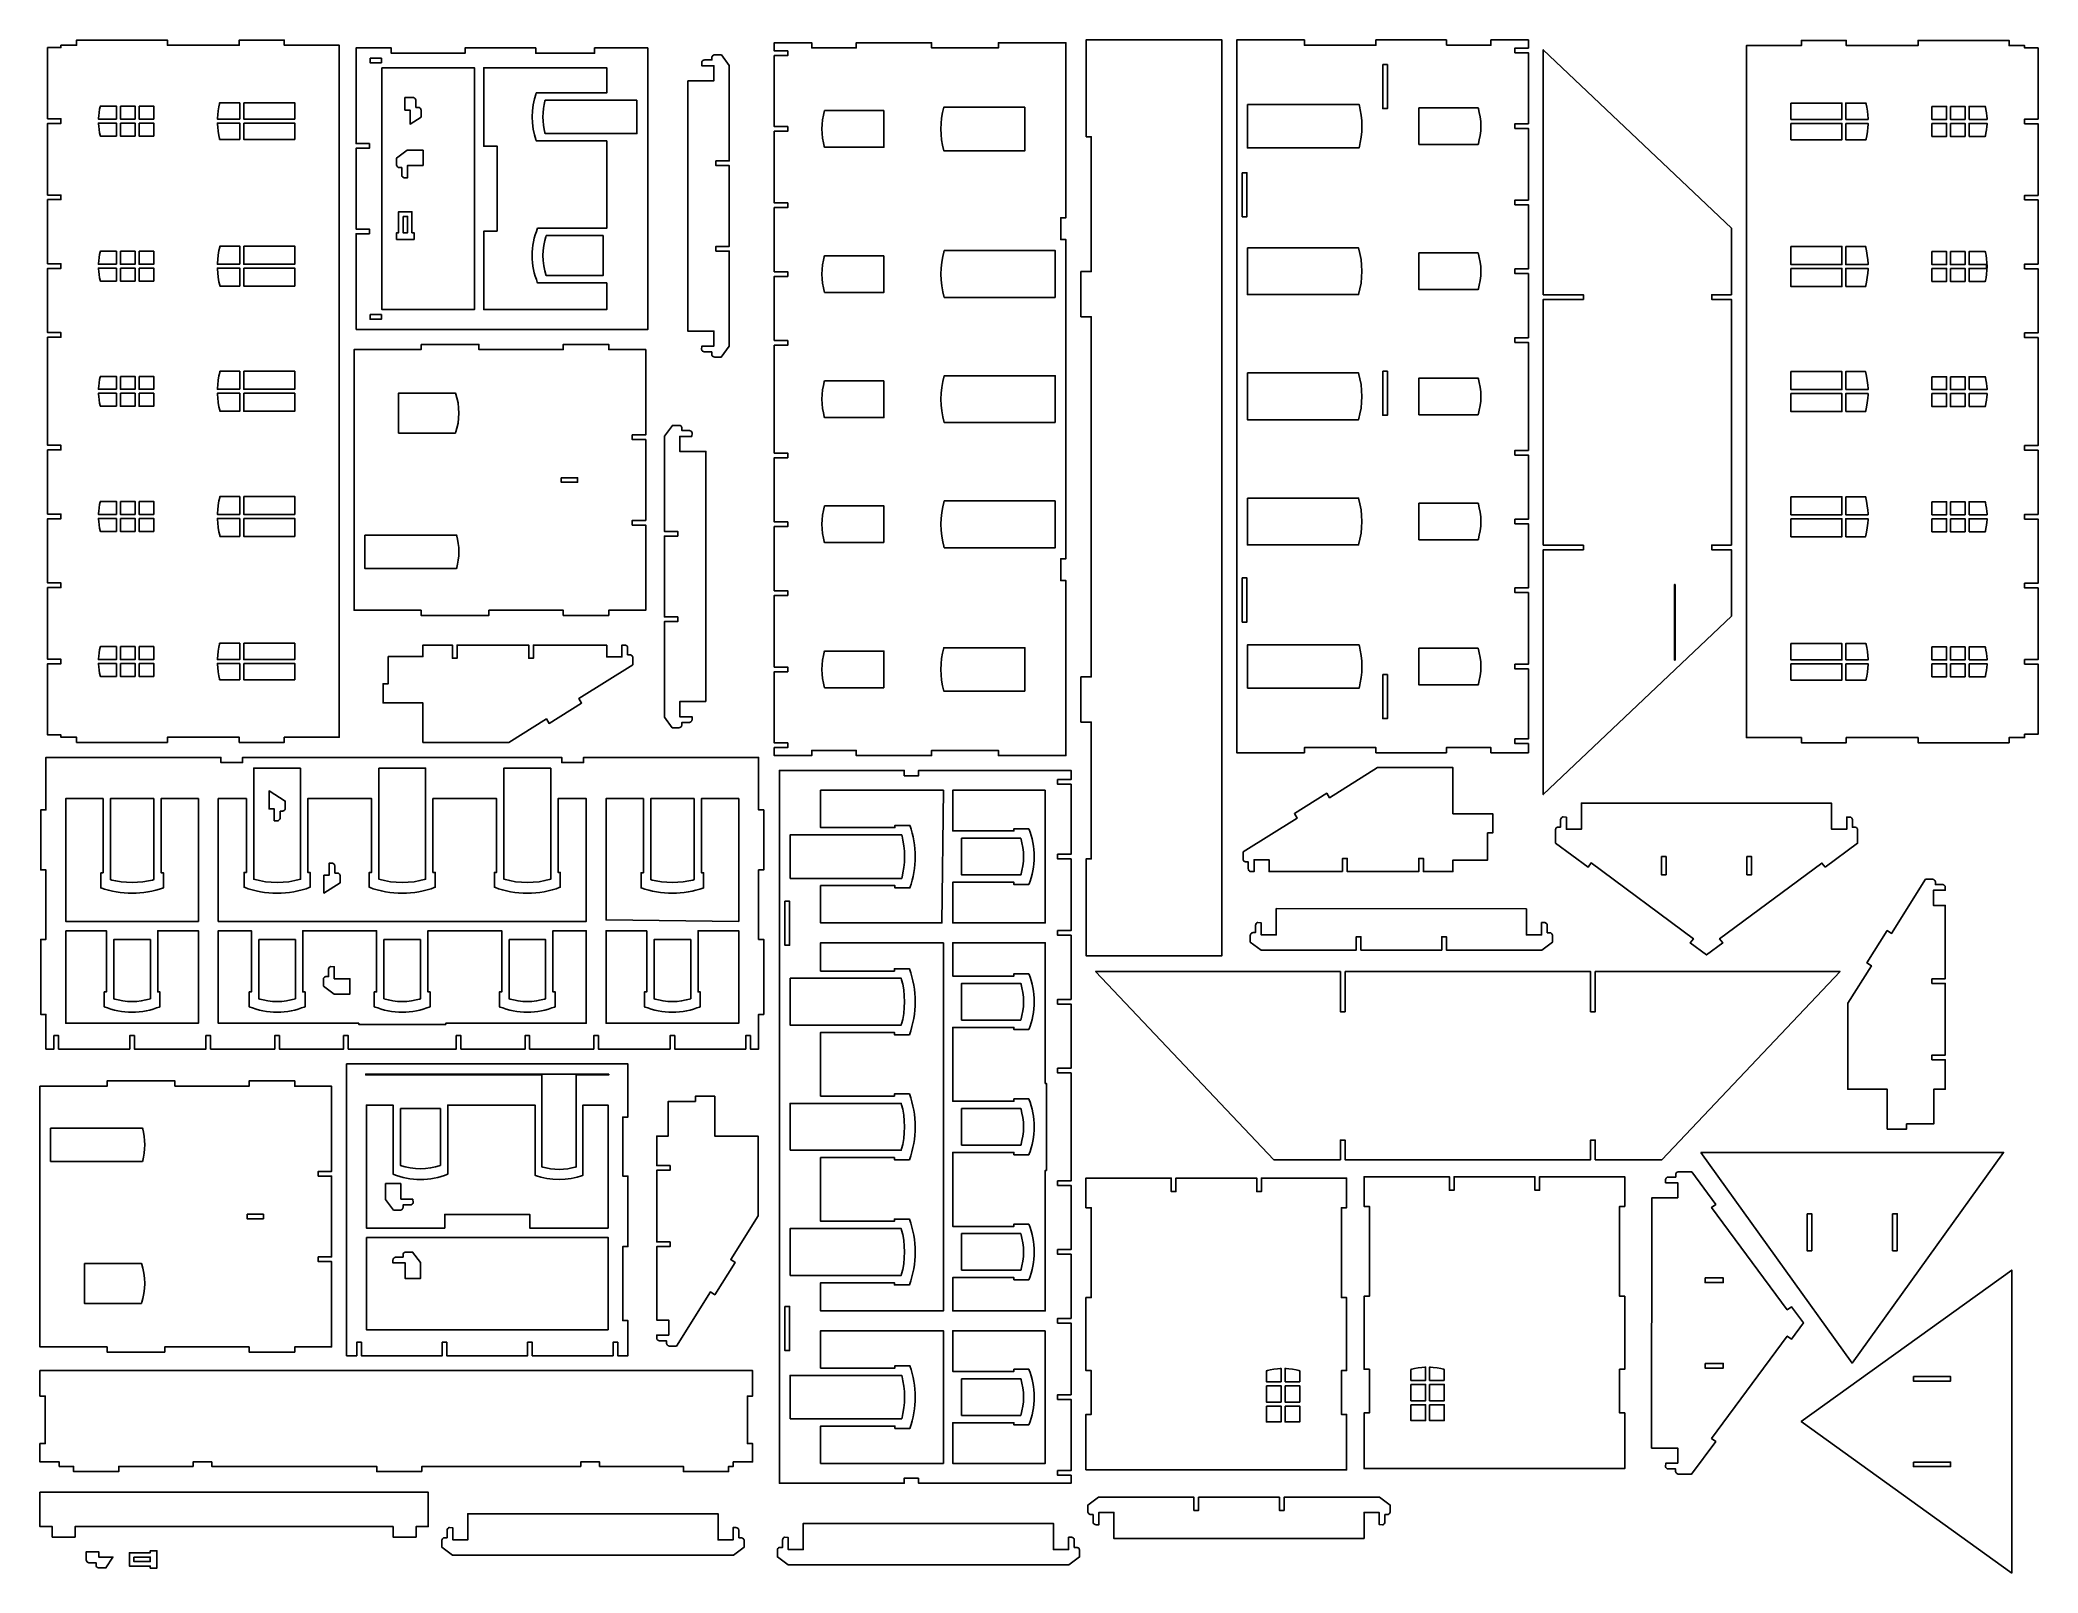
# Model space of a CAD drawing. Extents: x 0 to 269, y 0 to 206.
import ezdxf

# ---------------------------------------------------------------- set-up
doc = ezdxf.new("R2010")
doc.units = 0
doc.layers.get('0').update_dxf_attribs({"linetype": 'CONTINUOUS'})

msp = doc.modelspace()

# ---------------------------------------------------------------- linework, layer by layer
at = {"color": 0}
for points in [[(1.016, 185.219), (1.016, 194.844), (2.82508, 194.844), (2.82508, 195.469), (1.016, 195.469), (1.016, 205.031), (2.82508, 205.031), (2.82508, 205.339), (4.91461, 205.339), (4.91461, 206.039), (17.1381, 206.039), (17.1381, 205.339), (26.8029, 205.339), (26.8029, 206.039), (32.8369, 206.039), (32.8369, 205.339), (40.2275, 205.339), (40.2275, 112.337), (32.8369, 112.337), (32.8369, 111.637), (26.8029, 111.637), (26.8029, 112.337), (17.1381, 112.337), (17.1381, 111.637), (4.91461, 111.637), (4.91461, 112.337), (2.82508, 112.337), (2.82508, 112.646), (1.016, 112.646), (1.016, 122.208), (2.82508, 122.208), (2.82508, 122.833), (1.016, 122.833), (1.016, 132.458), (2.82508, 132.458), (2.82508, 133.083), (1.016, 133.083), (1.016, 141.707), (2.82508, 141.707), (2.82508, 142.332), (1.016, 142.332), (1.016, 150.957), (2.82508, 150.957), (2.82508, 151.582), (1.016, 151.582), (1.016, 166.094), (2.82508, 166.094), (2.82508, 166.719), (1.016, 166.719), (1.016, 175.344), (2.82508, 175.344), (2.82508, 175.969), (1.016, 175.969), (1.016, 184.594), (2.82508, 184.594), (2.82508, 185.219), (1.016, 185.219)], [(42.4885, 167.142), (42.4885, 180.003), (44.2975, 180.003), (44.2975, 180.628), (42.4885, 180.628), (42.4885, 191.494), (44.2975, 191.494), (44.2975, 192.119), (42.4885, 192.119), (42.4885, 204.981), (47.2217, 204.981), (47.2217, 204.281), (57.1468, 204.281), (57.1468, 204.981), (66.6447, 204.981), (66.6447, 204.281), (74.5697, 204.281), (74.5697, 204.981), (81.6999, 204.981), (81.6999, 167.142), (42.4885, 167.142)], [(98.725, 165.657), (98.725, 174.282), (100.534, 174.282), (100.534, 174.907), (98.725, 174.907), (98.725, 183.532), (100.534, 183.532), (100.534, 184.157), (98.725, 184.157), (98.725, 193.782), (100.534, 193.782), (100.534, 194.407), (98.725, 194.407), (98.725, 203.968), (100.534, 203.968), (100.534, 204.593), (98.725, 204.593), (98.725, 205.678), (103.766, 205.678), (103.766, 204.978), (109.741, 204.978), (109.741, 205.678), (119.878, 205.678), (119.878, 204.978), (128.845, 204.978), (128.845, 205.678), (137.936, 205.678), (137.936, 182.154), (137.236, 182.154), (137.236, 179.229), (137.936, 179.229), (137.936, 136.323), (137.236, 136.323), (137.236, 133.398), (137.936, 133.398), (137.936, 109.875), (128.845, 109.875), (128.845, 110.575), (119.878, 110.575), (119.878, 109.875), (109.741, 109.875), (109.741, 110.575), (103.766, 110.575), (103.766, 109.875), (98.725, 109.875), (98.725, 110.959), (100.534, 110.959), (100.534, 111.584), (98.725, 111.584), (98.725, 121.145), (100.534, 121.145), (100.534, 121.77), (98.725, 121.77), (98.725, 131.395), (100.534, 131.395), (100.534, 132.02), (98.725, 132.02), (98.725, 140.646), (100.534, 140.646), (100.534, 141.271), (98.725, 141.271), (98.725, 149.896), (100.534, 149.896), (100.534, 150.521), (98.725, 150.521), (98.725, 165.032), (100.534, 165.032), (100.534, 165.657), (98.725, 165.657)], [(140.636, 193.044), (140.636, 206.056), (158.893, 206.056), (158.893, 82.9804), (140.636, 82.9804), (140.636, 95.9918), (141.336, 95.9918), (141.336, 114.383), (139.936, 114.383), (139.936, 120.458), (141.336, 120.458), (141.336, 168.849), (139.936, 168.849), (139.936, 174.924), (141.336, 174.924), (141.336, 193.044), (140.636, 193.044)], [(189.089, 205.356), (195.064, 205.356), (195.064, 206.056), (200.104, 206.056), (200.104, 204.971), (198.296, 204.971), (198.296, 204.346), (200.104, 204.346), (200.104, 194.785), (198.296, 194.785), (198.296, 194.16), (200.104, 194.16), (200.104, 184.535), (198.296, 184.535), (198.296, 183.91), (200.104, 183.91), (200.104, 175.285), (198.296, 175.285), (198.296, 174.66), (200.104, 174.66), (200.104, 166.035), (198.296, 166.035), (198.296, 165.41), (200.104, 165.41), (200.104, 150.899), (198.296, 150.899), (198.296, 150.274), (200.104, 150.274), (200.104, 141.649), (198.296, 141.649), (198.296, 141.024), (200.104, 141.024), (200.104, 132.399), (198.296, 132.399), (198.296, 131.774), (200.104, 131.774), (200.104, 122.149), (198.296, 122.149), (198.296, 121.524), (200.104, 121.524), (200.104, 112.113), (198.296, 112.113), (198.296, 111.488), (200.104, 111.488), (200.104, 110.253), (195.064, 110.253), (195.064, 110.953), (189.089, 110.953), (189.089, 110.253), (179.604, 110.253), (179.604, 110.953), (169.985, 110.953), (169.985, 110.253), (160.893, 110.253), (160.893, 206.056), (169.985, 206.056), (169.985, 205.356), (179.604, 205.356), (179.604, 206.056), (189.089, 206.056), (189.089, 205.356)], [(207.494, 138.174), (202.104, 138.174), (202.104, 171.186), (207.494, 171.186), (207.494, 171.811), (202.104, 171.811), (202.104, 204.731), (227.406, 180.764), (227.406, 171.811), (224.754, 171.811), (224.754, 171.186), (227.406, 171.186), (227.406, 138.174), (224.754, 138.174), (224.754, 137.549), (227.406, 137.549), (227.406, 128.596), (202.104, 104.629), (202.104, 137.549), (207.494, 137.549), (207.494, 138.174)], [(266.808, 184.549), (268.617, 184.549), (268.617, 175.924), (266.808, 175.924), (266.808, 175.299), (268.617, 175.299), (268.617, 166.674), (266.808, 166.674), (266.808, 166.049), (268.617, 166.049), (268.617, 151.536), (266.808, 151.536), (266.808, 150.911), (268.617, 150.911), (268.617, 142.286), (266.808, 142.286), (266.808, 141.661), (268.617, 141.661), (268.617, 133.037), (266.808, 133.037), (266.808, 132.412), (268.617, 132.412), (268.617, 122.787), (266.808, 122.787), (266.808, 122.162), (268.617, 122.162), (268.617, 112.75), (266.808, 112.75), (266.808, 112.291), (264.718, 112.291), (264.718, 111.591), (252.494, 111.591), (252.494, 112.291), (242.831, 112.291), (242.831, 111.591), (236.796, 111.591), (236.796, 112.291), (229.406, 112.291), (229.406, 205.293), (236.796, 205.293), (236.796, 205.993), (242.831, 205.993), (242.831, 205.293), (252.494, 205.293), (252.494, 205.993), (264.718, 205.993), (264.718, 205.293), (266.808, 205.293), (266.808, 204.985), (268.617, 204.985), (268.617, 195.424), (266.808, 195.424), (266.808, 194.799), (268.617, 194.799), (268.617, 185.174), (266.808, 185.174), (266.808, 184.549)], [(44.3725, 203.61), (45.8975, 203.61), (45.8975, 202.985), (44.3725, 202.985), (44.3725, 203.61)], [(45.9725, 202.315), (58.3975, 202.315), (58.3975, 169.808), (45.9725, 169.808), (45.9725, 202.315)], [(61.4725, 180.342), (59.6543, 180.342), (59.6543, 169.808), (76.1867, 169.808), (76.1867, 173.401), (66.9032, 173.401), (66.8575, 173.513), (66.7314, 173.846), (66.5825, 174.297), (66.4565, 174.753), (66.3535, 175.212), (66.2733, 175.676), (66.216, 176.142), (66.1817, 176.61), (66.1703, 177.078), (66.1817, 177.546), (66.216, 178.014), (66.2733, 178.479), (66.3535, 178.943), (66.4565, 179.403), (66.5825, 179.858), (66.7314, 180.308), (66.8575, 180.643), (66.9032, 180.753), (76.1867, 180.753), (76.1867, 192.496), (66.7272, 192.496), (66.6579, 192.69), (66.4835, 193.286), (66.3096, 194.087), (66.2051, 194.9), (66.1703, 195.715), (66.2051, 196.532), (66.3096, 197.343), (66.4835, 198.146), (66.6579, 198.74), (66.7272, 198.935), (76.1867, 198.935), (76.1867, 202.315), (59.6543, 202.315), (59.6543, 191.781), (61.4725, 191.781), (61.4725, 180.342)], [(87.105, 200.567), (90.6126, 200.567), (90.6126, 202.592), (88.9631, 202.592), (88.9631, 202.979), (88.9631, 202.999), (88.971, 203.057), (88.9936, 203.129), (89.0293, 203.196), (89.0767, 203.253), (89.1339, 203.3), (89.1997, 203.336), (89.2725, 203.358), (89.3311, 203.367), (89.3507, 203.367), (90.3268, 203.367), (90.3268, 203.679), (90.3268, 203.699), (90.3346, 203.757), (90.3572, 203.829), (90.3929, 203.896), (90.4403, 203.953), (90.4976, 204), (90.5635, 204.036), (90.6361, 204.058), (90.6947, 204.067), (90.7143, 204.067), (91.6076, 204.067), (92.6617, 202.64), (92.6612, 189.804), (90.8714, 189.804), (90.8714, 189.179), (92.6612, 189.179), (92.661, 178.314), (90.8714, 178.314), (90.8714, 177.689), (92.6608, 177.689), (92.6604, 164.882), (91.5919, 163.44), (90.6986, 163.44), (90.679, 163.44), (90.6206, 163.449), (90.5478, 163.471), (90.4819, 163.507), (90.4247, 163.554), (90.3774, 163.611), (90.3418, 163.678), (90.3192, 163.75), (90.3114, 163.808), (90.3114, 163.828), (90.3117, 164.14), (89.3356, 164.142), (89.3018, 164.142), (89.2006, 164.165), (89.0856, 164.233), (89.0001, 164.335), (88.9593, 164.431), (88.9537, 164.464), (89.0019, 164.917), (90.6126, 164.915), (90.6126, 166.928), (87.0921, 166.928), (87.105, 200.567)], [(180.514, 202.753), (181.15, 202.753), (181.15, 196.828), (180.514, 196.828), (180.514, 202.753)], [(10.2887, 195.421), (10.2887, 197.164), (8.12261, 197.164), (8.09462, 197.058), (8.02257, 196.735), (7.94672, 196.3), (7.89518, 195.862), (7.87181, 195.532), (7.86817, 195.421), (10.2887, 195.421)], [(10.8183, 197.164), (12.7887, 197.164), (12.7887, 195.421), (10.8183, 195.421), (10.8183, 197.164)], [(13.3183, 197.164), (15.2888, 197.164), (15.2888, 195.421), (13.3183, 195.421), (13.3183, 197.164)], [(26.8626, 197.619), (26.8626, 195.421), (23.8669, 195.421), (23.8703, 195.56), (23.8946, 195.975), (23.9506, 196.528), (24.0344, 197.075), (24.1149, 197.483), (24.1464, 197.619), (26.8626, 197.619)], [(27.3921, 197.619), (34.2433, 197.619), (34.2433, 195.421), (27.3921, 195.421), (27.3921, 197.619)], [(51.2325, 195.674), (49.7575, 194.747), (49.7575, 196.639), (49.0575, 196.639), (49.0575, 198.314), (50.145, 198.314), (50.1644, 198.314), (50.2231, 198.306), (50.2957, 198.283), (50.3615, 198.247), (50.4189, 198.2), (50.4663, 198.143), (50.5019, 198.078), (50.5246, 198.004), (50.5325, 197.946), (50.5325, 197.926), (50.5325, 197), (50.845, 197), (50.8644, 197), (50.9231, 196.992), (50.9958, 196.969), (51.0615, 196.933), (51.1189, 196.886), (51.1662, 196.829), (51.2019, 196.763), (51.2246, 196.69), (51.2325, 196.632), (51.2325, 196.612), (51.2325, 195.674)], [(80.2611, 197.951), (67.9217, 197.951), (67.8826, 197.814), (67.7849, 197.4), (67.6871, 196.842), (67.6285, 196.279), (67.6089, 195.715), (67.6285, 195.151), (67.6871, 194.59), (67.7849, 194.032), (67.8826, 193.617), (67.9217, 193.481), (80.2611, 193.481), (80.2611, 197.951)], [(113.452, 196.557), (105.489, 196.557), (105.442, 196.407), (105.327, 195.95), (105.211, 195.336), (105.141, 194.717), (105.118, 194.094), (105.141, 193.472), (105.211, 192.853), (105.327, 192.239), (105.442, 191.782), (105.489, 191.632), (113.452, 191.632), (113.452, 196.557)], [(132.407, 197.011), (132.407, 191.178), (121.5, 191.178), (121.453, 191.356), (121.333, 191.899), (121.214, 192.626), (121.142, 193.36), (121.118, 194.094), (121.142, 194.829), (121.214, 195.563), (121.333, 196.29), (121.453, 196.833), (121.5, 197.011), (132.407, 197.011)], [(162.332, 197.39), (162.332, 191.556), (177.329, 191.556), (177.376, 191.735), (177.497, 192.276), (177.615, 193.004), (177.688, 193.737), (177.711, 194.472), (177.688, 195.208), (177.615, 195.94), (177.497, 196.668), (177.376, 197.211), (177.329, 197.39), (162.332, 197.39)], [(185.378, 192.01), (193.342, 192.01), (193.388, 192.16), (193.503, 192.617), (193.619, 193.231), (193.689, 193.85), (193.711, 194.472), (193.689, 195.094), (193.619, 195.714), (193.503, 196.329), (193.388, 196.785), (193.342, 196.935), (185.378, 196.935), (185.378, 192.01)], [(235.39, 197.574), (242.242, 197.574), (242.242, 195.375), (235.39, 195.375), (235.39, 197.574)], [(242.771, 195.375), (245.767, 195.375), (245.763, 195.514), (245.739, 195.929), (245.682, 196.482), (245.599, 197.029), (245.518, 197.438), (245.487, 197.574), (242.771, 197.574), (242.771, 195.375)], [(254.344, 197.118), (256.315, 197.118), (256.315, 195.375), (254.344, 195.375), (254.344, 197.118)], [(256.844, 197.118), (258.815, 197.118), (258.815, 195.375), (256.844, 195.375), (256.844, 197.118)], [(259.344, 195.375), (261.765, 195.375), (261.761, 195.486), (261.737, 195.815), (261.686, 196.254), (261.611, 196.689), (261.539, 197.011), (261.511, 197.118), (259.344, 197.118), (259.344, 195.375)], [(10.2887, 193.149), (10.2887, 194.892), (7.86817, 194.892), (7.87181, 194.782), (7.89518, 194.451), (7.94672, 194.013), (8.02257, 193.578), (8.09462, 193.256), (8.12261, 193.149), (10.2887, 193.149)], [(10.8183, 194.892), (12.7887, 194.892), (12.7887, 193.149), (10.8183, 193.149), (10.8183, 194.892)], [(13.3183, 194.892), (15.2888, 194.892), (15.2888, 193.149), (13.3183, 193.149), (13.3183, 194.892)], [(26.8626, 192.694), (26.8626, 194.892), (23.8669, 194.892), (23.8703, 194.753), (23.8946, 194.337), (23.9506, 193.786), (24.0344, 193.237), (24.1149, 192.829), (24.1464, 192.694), (26.8626, 192.694)], [(27.3921, 194.892), (34.2433, 194.892), (34.2433, 192.694), (27.3921, 192.694), (27.3921, 194.892)], [(235.39, 194.846), (242.242, 194.846), (242.242, 192.649), (235.39, 192.649), (235.39, 194.846)], [(242.771, 194.846), (242.771, 192.649), (245.487, 192.649), (245.518, 192.783), (245.599, 193.192), (245.682, 193.74), (245.739, 194.292), (245.763, 194.707), (245.767, 194.846), (242.771, 194.846)], [(254.344, 194.846), (256.315, 194.846), (256.315, 193.103), (254.344, 193.103), (254.344, 194.846)], [(256.844, 194.846), (258.815, 194.846), (258.815, 193.103), (256.844, 193.103), (256.844, 194.846)], [(259.344, 193.103), (261.511, 193.103), (261.539, 193.21), (261.611, 193.532), (261.686, 193.967), (261.737, 194.406), (261.761, 194.736), (261.765, 194.846), (259.344, 194.846), (259.344, 193.103)], [(51.5158, 191.239), (51.5158, 189.19), (49.4158, 189.19), (49.4158, 187.54), (49.0283, 187.54), (49.0087, 187.54), (48.9501, 187.549), (48.8775, 187.571), (48.8117, 187.607), (48.7543, 187.654), (48.7069, 187.711), (48.6713, 187.778), (48.6486, 187.85), (48.6408, 187.908), (48.6408, 187.928), (48.6408, 188.904), (48.3283, 188.904), (48.3088, 188.904), (48.2501, 188.913), (48.1775, 188.935), (48.1117, 188.971), (48.0543, 189.018), (48.0069, 189.075), (47.9712, 189.142), (47.9486, 189.214), (47.9408, 189.272), (47.9408, 189.292), (47.9408, 190.185), (49.366, 191.239), (51.5158, 191.239)], [(161.632, 188.214), (162.257, 188.214), (162.257, 182.289), (161.632, 182.289), (161.632, 188.214)], [(50.0139, 180.147), (50.2865, 180.147), (50.2865, 179.254), (47.9388, 179.254), (47.9388, 180.147), (48.2115, 180.147), (48.2115, 182.964), (50.0139, 182.964), (50.0139, 180.147)], [(48.8093, 182.346), (49.4161, 182.346), (49.4161, 180.147), (48.8093, 180.147), (48.8093, 182.346)], [(10.2887, 175.921), (10.2887, 177.664), (8.12261, 177.664), (8.09462, 177.558), (8.02257, 177.235), (7.94672, 176.8), (7.89518, 176.362), (7.87181, 176.032), (7.86817, 175.921), (10.2887, 175.921)], [(10.8183, 177.664), (12.7887, 177.664), (12.7887, 175.921), (10.8183, 175.921), (10.8183, 177.664)], [(13.3183, 177.664), (15.2888, 177.664), (15.2888, 175.921), (13.3183, 175.921), (13.3183, 177.664)], [(26.8626, 175.921), (26.8626, 178.346), (24.2018, 178.346), (24.1639, 178.197), (24.0668, 177.747), (23.9658, 177.143), (23.8992, 176.533), (23.8707, 176.075), (23.8669, 175.921), (26.8626, 175.921)], [(27.3921, 178.346), (34.2433, 178.346), (34.2433, 175.921), (27.3921, 175.921), (27.3921, 178.346)], [(75.7158, 179.769), (68.0665, 179.769), (68.0096, 179.607), (67.8663, 179.11), (67.7233, 178.438), (67.6375, 177.76), (67.6089, 177.078), (67.6375, 176.396), (67.7233, 175.717), (67.8663, 175.046), (68.0096, 174.549), (68.0665, 174.386), (75.7158, 174.386), (75.7158, 179.769)], [(136.498, 171.45), (136.498, 177.739), (121.563, 177.739), (121.508, 177.547), (121.369, 176.962), (121.229, 176.178), (121.146, 175.388), (121.118, 174.594), (121.146, 173.801), (121.229, 173.011), (121.369, 172.226), (121.508, 171.642), (121.563, 171.45), (136.498, 171.45)], [(162.332, 178.117), (162.332, 171.828), (177.267, 171.828), (177.322, 172.021), (177.461, 172.604), (177.6, 173.389), (177.683, 174.179), (177.711, 174.972), (177.683, 175.767), (177.6, 176.557), (177.461, 177.342), (177.322, 177.925), (177.267, 178.117), (162.332, 178.117)], [(185.378, 177.435), (185.378, 172.51), (193.342, 172.51), (193.388, 172.66), (193.503, 173.117), (193.619, 173.731), (193.689, 174.35), (193.711, 174.972), (193.689, 175.594), (193.619, 176.214), (193.503, 176.829), (193.388, 177.285), (193.342, 177.435), (185.378, 177.435)], [(235.39, 178.3), (242.242, 178.3), (242.242, 175.875), (235.39, 175.875), (235.39, 178.3)], [(242.771, 178.3), (242.771, 175.875), (245.767, 175.875), (245.763, 176.029), (245.733, 176.487), (245.667, 177.097), (245.567, 177.701), (245.469, 178.151), (245.432, 178.3), (242.771, 178.3)], [(254.344, 177.618), (256.315, 177.618), (256.315, 175.875), (254.344, 175.875), (254.344, 177.618)], [(256.844, 177.618), (258.815, 177.618), (258.815, 175.875), (256.844, 175.875), (256.844, 177.618)], [(261.679, 175.875), (261.679, 175.346), (259.344, 175.346), (259.344, 173.603), (261.511, 173.603), (261.543, 173.725), (261.624, 174.099), (261.704, 174.6), (261.753, 175.104), (261.769, 175.611), (261.753, 176.117), (261.704, 176.621), (261.624, 177.122), (261.543, 177.496), (261.511, 177.618), (259.344, 177.618), (259.344, 175.875), (261.679, 175.875)], [(10.2887, 175.392), (7.86817, 175.392), (7.87181, 175.282), (7.89518, 174.951), (7.94672, 174.513), (8.02257, 174.078), (8.09462, 173.756), (8.12261, 173.649), (10.2887, 173.649), (10.2887, 175.392)], [(10.8183, 175.392), (12.7887, 175.392), (12.7887, 173.649), (10.8183, 173.649), (10.8183, 175.392)], [(13.3183, 175.392), (15.2888, 175.392), (15.2888, 173.649), (13.3183, 173.649), (13.3183, 175.392)], [(26.8626, 172.967), (26.8626, 175.392), (23.8669, 175.392), (23.8707, 175.239), (23.8992, 174.779), (23.9658, 174.169), (24.0668, 173.565), (24.1639, 173.115), (24.2018, 172.967), (26.8626, 172.967)], [(27.3921, 175.392), (34.2433, 175.392), (34.2433, 172.967), (27.3921, 172.967), (27.3921, 175.392)], [(113.452, 177.057), (105.489, 177.057), (105.442, 176.907), (105.327, 176.45), (105.211, 175.836), (105.141, 175.217), (105.118, 174.594), (105.141, 173.972), (105.211, 173.353), (105.327, 172.739), (105.442, 172.282), (105.489, 172.132), (113.452, 172.132), (113.452, 177.057)], [(235.39, 175.346), (242.242, 175.346), (242.242, 172.921), (235.39, 172.921), (235.39, 175.346)], [(242.771, 172.921), (245.432, 172.921), (245.469, 173.069), (245.567, 173.519), (245.667, 174.124), (245.733, 174.733), (245.763, 175.193), (245.767, 175.346), (242.771, 175.346), (242.771, 172.921)], [(254.344, 175.346), (256.315, 175.346), (256.315, 173.603), (254.344, 173.603), (254.344, 175.346)], [(256.844, 175.346), (258.815, 175.346), (258.815, 173.603), (256.844, 173.603), (256.844, 175.346)], [(44.3725, 169.138), (45.8975, 169.138), (45.8975, 168.513), (44.3725, 168.513), (44.3725, 169.138)], [(51.2438, 165.142), (59.0136, 165.142), (59.0136, 164.442), (70.3476, 164.442), (70.3476, 165.142), (76.4733, 165.142), (76.4733, 164.442), (81.4389, 164.442), (81.4389, 152.981), (79.6297, 152.981), (79.6297, 152.356), (81.4389, 152.356), (81.4389, 141.49), (79.6297, 141.49), (79.6297, 140.865), (81.4389, 140.865), (81.4389, 129.403), (76.4733, 129.403), (76.4733, 128.703), (70.3476, 128.703), (70.3476, 129.403), (60.3608, 129.403), (60.3608, 128.703), (51.2438, 128.703), (51.2438, 129.403), (42.2275, 129.403), (42.2275, 164.442), (51.2438, 164.442), (51.2438, 165.142)], [(26.8626, 159.103), (26.8626, 161.528), (24.2018, 161.528), (24.1639, 161.379), (24.0668, 160.929), (23.9658, 160.325), (23.8992, 159.715), (23.8707, 159.256), (23.8669, 159.103), (26.8626, 159.103)], [(27.3921, 161.528), (34.2433, 161.528), (34.2433, 159.103), (27.3921, 159.103), (27.3921, 161.528)], [(162.332, 161.299), (162.332, 155.01), (177.267, 155.01), (177.322, 155.201), (177.461, 155.786), (177.6, 156.571), (177.683, 157.361), (177.711, 158.154), (177.683, 158.947), (177.6, 159.739), (177.461, 160.524), (177.322, 161.107), (177.267, 161.299), (162.332, 161.299)], [(180.514, 161.538), (181.15, 161.538), (181.15, 155.612), (180.514, 155.612), (180.514, 161.538)], [(235.39, 161.482), (242.242, 161.482), (242.242, 159.057), (235.39, 159.057), (235.39, 161.482)], [(242.771, 159.057), (242.771, 161.482), (245.432, 161.482), (245.469, 161.333), (245.567, 160.883), (245.667, 160.279), (245.733, 159.669), (245.763, 159.21), (245.767, 159.057), (242.771, 159.057)], [(10.2887, 159.103), (10.2887, 160.846), (8.12261, 160.846), (8.09462, 160.739), (8.02257, 160.417), (7.94672, 159.982), (7.89518, 159.543), (7.87181, 159.214), (7.86817, 159.103), (10.2887, 159.103)], [(10.2887, 156.831), (10.2887, 158.574), (7.86817, 158.574), (7.87181, 158.462), (7.89518, 158.133), (7.94672, 157.694), (8.02257, 157.26), (8.09462, 156.938), (8.12261, 156.831), (10.2887, 156.831)], [(10.8183, 160.846), (12.7887, 160.846), (12.7887, 159.103), (10.8183, 159.103), (10.8183, 160.846)], [(10.8183, 158.574), (12.7887, 158.574), (12.7887, 156.831), (10.8183, 156.831), (10.8183, 158.574)], [(13.3183, 160.846), (15.2888, 160.846), (15.2888, 159.103), (13.3183, 159.103), (13.3183, 160.846)], [(13.3183, 158.574), (15.2888, 158.574), (15.2888, 156.831), (13.3183, 156.831), (13.3183, 158.574)], [(26.8626, 158.574), (23.8669, 158.574), (23.8707, 158.421), (23.8992, 157.961), (23.9658, 157.351), (24.0668, 156.747), (24.1639, 156.297), (24.2018, 156.149), (26.8626, 156.149), (26.8626, 158.574)], [(27.3921, 158.574), (34.2433, 158.574), (34.2433, 156.149), (27.3921, 156.149), (27.3921, 158.574)], [(48.2115, 153.214), (48.2115, 158.597), (55.8607, 158.597), (55.9176, 158.435), (56.061, 157.938), (56.2039, 157.267), (56.2897, 156.587), (56.3183, 155.906), (56.2897, 155.224), (56.2039, 154.546), (56.061, 153.875), (55.9176, 153.378), (55.8607, 153.214), (48.2115, 153.214)], [(113.452, 160.239), (113.452, 155.314), (105.489, 155.314), (105.442, 155.464), (105.327, 155.921), (105.211, 156.535), (105.141, 157.154), (105.118, 157.776), (105.141, 158.399), (105.211, 159.018), (105.327, 159.632), (105.442, 160.089), (105.489, 160.239), (113.452, 160.239)], [(136.498, 154.632), (136.498, 160.921), (121.563, 160.921), (121.508, 160.729), (121.369, 160.144), (121.229, 159.36), (121.146, 158.569), (121.118, 157.776), (121.146, 156.983), (121.229, 156.192), (121.369, 155.407), (121.508, 154.824), (121.563, 154.632), (136.498, 154.632)], [(185.378, 155.692), (185.378, 160.617), (193.342, 160.617), (193.388, 160.467), (193.503, 160.011), (193.619, 159.396), (193.689, 158.776), (193.711, 158.154), (193.689, 157.532), (193.619, 156.913), (193.503, 156.299), (193.388, 155.842), (193.342, 155.692), (185.378, 155.692)], [(235.39, 158.528), (242.242, 158.528), (242.242, 156.103), (235.39, 156.103), (235.39, 158.528)], [(242.771, 156.103), (245.432, 156.103), (245.469, 156.251), (245.567, 156.701), (245.667, 157.306), (245.733, 157.915), (245.763, 158.374), (245.767, 158.528), (242.771, 158.528), (242.771, 156.103)], [(254.344, 160.8), (256.315, 160.8), (256.315, 159.057), (254.344, 159.057), (254.344, 160.8)], [(254.344, 158.528), (256.315, 158.528), (256.315, 156.785), (254.344, 156.785), (254.344, 158.528)], [(256.844, 160.8), (258.815, 160.8), (258.815, 159.057), (256.844, 159.057), (256.844, 160.8)], [(256.844, 158.528), (258.815, 158.528), (258.815, 156.785), (256.844, 156.785), (256.844, 158.528)], [(259.344, 159.057), (261.765, 159.057), (261.761, 159.167), (261.737, 159.497), (261.686, 159.936), (261.611, 160.371), (261.539, 160.693), (261.511, 160.8), (259.344, 160.8), (259.344, 159.057)], [(259.344, 156.785), (259.344, 158.528), (261.765, 158.528), (261.761, 158.417), (261.737, 158.087), (261.686, 157.649), (261.611, 157.214), (261.539, 156.892), (261.511, 156.785), (259.344, 156.785)], [(89.5169, 117.124), (86.0092, 117.124), (86.0092, 115.099), (87.6588, 115.099), (87.6588, 114.712), (87.6588, 114.693), (87.6508, 114.634), (87.6283, 114.561), (87.5926, 114.495), (87.5453, 114.438), (87.4879, 114.391), (87.4221, 114.355), (87.3494, 114.332), (87.2908, 114.324), (87.2714, 114.324), (86.2951, 114.324), (86.2951, 114.012), (86.2951, 113.993), (86.2872, 113.934), (86.2646, 113.861), (86.2289, 113.795), (86.1817, 113.738), (86.1243, 113.691), (86.0585, 113.655), (85.9857, 113.632), (85.9271, 113.624), (85.9076, 113.624), (85.0144, 113.624), (83.9603, 115.05), (83.9607, 127.886), (85.7506, 127.886), (85.7506, 128.511), (83.9607, 128.511), (83.9611, 139.376), (85.7506, 139.376), (85.7506, 140.001), (83.9611, 140.001), (83.9614, 152.808), (85.03, 154.251), (85.9233, 154.25), (85.9428, 154.25), (86.0014, 154.242), (86.0742, 154.219), (86.1399, 154.183), (86.1972, 154.136), (86.2444, 154.079), (86.2801, 154.014), (86.3026, 153.94), (86.3106, 153.882), (86.3106, 153.862), (86.3103, 153.55), (87.2864, 153.549), (87.3201, 153.549), (87.4213, 153.525), (87.5362, 153.457), (87.6217, 153.356), (87.6625, 153.26), (87.6682, 153.226), (87.62, 152.774), (86.0092, 152.775), (86.0092, 150.763), (89.5299, 150.763), (89.5169, 117.124)], [(70.0732, 147.226), (72.2708, 147.226), (72.2708, 146.619), (70.0732, 146.619), (70.0732, 147.226)], [(10.2887, 142.285), (10.2887, 144.028), (8.12261, 144.028), (8.09462, 143.921), (8.02257, 143.599), (7.94672, 143.164), (7.89518, 142.725), (7.87181, 142.394), (7.86817, 142.285), (10.2887, 142.285)], [(10.8183, 144.028), (12.7887, 144.028), (12.7887, 142.285), (10.8183, 142.285), (10.8183, 144.028)], [(13.3183, 144.028), (15.2888, 144.028), (15.2888, 142.285), (13.3183, 142.285), (13.3183, 144.028)], [(26.8626, 144.71), (24.2018, 144.71), (24.1639, 144.561), (24.0668, 144.111), (23.9658, 143.507), (23.8992, 142.897), (23.8707, 142.438), (23.8669, 142.285), (26.8626, 142.285), (26.8626, 144.71)], [(27.3921, 144.71), (34.2433, 144.71), (34.2433, 142.285), (27.3921, 142.285), (27.3921, 144.71)], [(113.452, 138.495), (113.452, 143.421), (105.489, 143.421), (105.442, 143.271), (105.327, 142.814), (105.211, 142.2), (105.141, 141.581), (105.118, 140.958), (105.141, 140.336), (105.211, 139.717), (105.327, 139.101), (105.442, 138.645), (105.489, 138.495), (113.452, 138.495)], [(136.498, 144.103), (121.563, 144.103), (121.508, 143.91), (121.369, 143.326), (121.229, 142.542), (121.146, 141.751), (121.118, 140.958), (121.146, 140.164), (121.229, 139.374), (121.369, 138.589), (121.508, 138.006), (121.563, 137.814), (136.498, 137.814), (136.498, 144.103)], [(162.332, 144.481), (162.332, 138.192), (177.267, 138.192), (177.322, 138.384), (177.461, 138.968), (177.6, 139.753), (177.683, 140.543), (177.711, 141.336), (177.683, 142.129), (177.6, 142.921), (177.461, 143.704), (177.322, 144.289), (177.267, 144.481), (162.332, 144.481)], [(185.378, 143.799), (185.378, 138.874), (193.342, 138.874), (193.388, 139.024), (193.503, 139.481), (193.619, 140.094), (193.689, 140.714), (193.711, 141.336), (193.689, 141.958), (193.619, 142.578), (193.503, 143.192), (193.388, 143.649), (193.342, 143.799), (185.378, 143.799)], [(235.39, 144.664), (242.242, 144.664), (242.242, 142.239), (235.39, 142.239), (235.39, 144.664)], [(242.771, 144.664), (242.771, 142.239), (245.767, 142.239), (245.763, 142.392), (245.733, 142.851), (245.667, 143.461), (245.567, 144.065), (245.469, 144.515), (245.432, 144.664), (242.771, 144.664)], [(254.344, 143.982), (256.315, 143.982), (256.315, 142.239), (254.344, 142.239), (254.344, 143.982)], [(256.844, 143.982), (258.815, 143.982), (258.815, 142.239), (256.844, 142.239), (256.844, 143.982)], [(259.344, 142.239), (261.765, 142.239), (261.761, 142.349), (261.737, 142.679), (261.686, 143.118), (261.611, 143.553), (261.539, 143.875), (261.511, 143.982), (259.344, 143.982), (259.344, 142.239)], [(10.2887, 141.756), (7.86817, 141.756), (7.87181, 141.644), (7.89518, 141.315), (7.94672, 140.876), (8.02257, 140.442), (8.09462, 140.119), (8.12261, 140.013), (10.2887, 140.013), (10.2887, 141.756)], [(10.8183, 141.756), (12.7887, 141.756), (12.7887, 140.013), (10.8183, 140.013), (10.8183, 141.756)], [(13.3183, 141.756), (15.2888, 141.756), (15.2888, 140.013), (13.3183, 140.013), (13.3183, 141.756)], [(26.8626, 141.756), (23.8669, 141.756), (23.8707, 141.601), (23.8992, 141.143), (23.9658, 140.533), (24.0668, 139.929), (24.1639, 139.479), (24.2018, 139.331), (26.8626, 139.331), (26.8626, 141.756)], [(27.3921, 141.756), (34.2433, 141.756), (34.2433, 139.331), (27.3921, 139.331), (27.3921, 141.756)], [(235.39, 141.71), (242.242, 141.71), (242.242, 139.285), (235.39, 139.285), (235.39, 141.71)], [(242.771, 139.285), (245.432, 139.285), (245.469, 139.433), (245.567, 139.883), (245.667, 140.487), (245.733, 141.097), (245.763, 141.556), (245.767, 141.71), (242.771, 141.71), (242.771, 139.285)], [(254.344, 141.71), (256.315, 141.71), (256.315, 139.967), (254.344, 139.967), (254.344, 141.71)], [(256.844, 141.71), (258.815, 141.71), (258.815, 139.967), (256.844, 139.967), (256.844, 141.71)], [(259.344, 139.967), (261.511, 139.967), (261.539, 140.072), (261.611, 140.396), (261.686, 140.831), (261.737, 141.268), (261.761, 141.599), (261.765, 141.71), (259.344, 141.71), (259.344, 139.967)], [(43.6661, 139.503), (43.6661, 135.033), (56.0056, 135.033), (56.0446, 135.169), (56.1424, 135.584), (56.2401, 136.142), (56.2988, 136.704), (56.3183, 137.268), (56.2988, 137.832), (56.2401, 138.394), (56.1424, 138.951), (56.0446, 139.367), (56.0056, 139.503), (43.6661, 139.503)], [(161.632, 133.749), (162.257, 133.749), (162.257, 127.824), (161.632, 127.824), (161.632, 133.749)], [(219.825, 122.747), (219.825, 122.74), (219.813, 122.719), (219.788, 122.709), (219.761, 122.719), (219.75, 122.74), (219.75, 122.747), (219.75, 132.852), (219.75, 132.859), (219.761, 132.88), (219.788, 132.889), (219.813, 132.88), (219.825, 132.859), (219.825, 132.852), (219.825, 122.747)], [(10.2887, 124.528), (8.12261, 124.528), (8.09462, 124.421), (8.02257, 124.098), (7.94672, 123.663), (7.89518, 123.225), (7.87181, 122.895), (7.86817, 122.785), (10.2887, 122.785), (10.2887, 124.528)], [(10.8183, 124.528), (12.7887, 124.528), (12.7887, 122.785), (10.8183, 122.785), (10.8183, 124.528)], [(13.3183, 124.528), (15.2888, 124.528), (15.2888, 122.785), (13.3183, 122.785), (13.3183, 124.528)], [(26.8626, 124.983), (24.1464, 124.983), (24.1149, 124.847), (24.0344, 124.439), (23.9506, 123.891), (23.8946, 123.339), (23.8703, 122.923), (23.8669, 122.785), (26.8626, 122.785), (26.8626, 124.983)], [(27.3921, 124.983), (34.2433, 124.983), (34.2433, 122.785), (27.3921, 122.785), (27.3921, 124.983)], [(76.2011, 124.733), (76.2011, 123.133), (78.2263, 123.133), (78.2263, 124.733), (78.6137, 124.733), (78.6332, 124.733), (78.6918, 124.725), (78.7644, 124.702), (78.8303, 124.667), (78.8876, 124.619), (78.935, 124.562), (78.9707, 124.496), (78.9933, 124.423), (79.0012, 124.365), (79.0012, 124.345), (79.0012, 123.419), (79.3137, 123.419), (79.3332, 123.419), (79.3918, 123.411), (79.4646, 123.388), (79.5303, 123.352), (79.5876, 123.305), (79.635, 123.248), (79.6707, 123.182), (79.6932, 123.109), (79.7011, 123.051), (79.7011, 123.031), (79.7011, 122.092), (72.4312, 117.528), (72.8033, 116.935), (68.454, 114.205), (68.0818, 114.798), (63.0432, 111.635), (51.4906, 111.635), (51.4906, 116.946), (46.1307, 116.946), (46.1307, 119.534), (46.8307, 119.534), (46.8307, 123.191), (51.4906, 123.191), (51.4906, 124.733), (55.4557, 124.733), (55.4557, 122.949), (56.0807, 122.949), (56.0807, 124.733), (65.7057, 124.733), (65.7057, 122.949), (66.3307, 122.949), (66.3307, 124.733), (76.2011, 124.733)], [(113.452, 118.995), (113.452, 123.92), (105.489, 123.92), (105.442, 123.771), (105.327, 123.314), (105.211, 122.7), (105.141, 122.08), (105.118, 121.458), (105.141, 120.836), (105.211, 120.216), (105.327, 119.602), (105.442, 119.145), (105.489, 118.995), (113.452, 118.995)], [(132.407, 118.541), (132.407, 124.375), (121.5, 124.375), (121.453, 124.196), (121.333, 123.654), (121.214, 122.926), (121.142, 122.193), (121.118, 121.458), (121.142, 120.723), (121.214, 119.99), (121.333, 119.262), (121.453, 118.72), (121.5, 118.541), (132.407, 118.541)], [(162.332, 118.919), (162.332, 124.753), (177.329, 124.753), (177.376, 124.574), (177.497, 124.032), (177.615, 123.304), (177.688, 122.571), (177.711, 121.836), (177.688, 121.101), (177.615, 120.368), (177.497, 119.64), (177.376, 119.098), (177.329, 118.919), (162.332, 118.919)], [(185.378, 124.299), (185.378, 119.374), (193.342, 119.374), (193.388, 119.523), (193.503, 119.98), (193.619, 120.594), (193.689, 121.214), (193.711, 121.836), (193.689, 122.458), (193.619, 123.078), (193.503, 123.692), (193.388, 124.149), (193.342, 124.299), (185.378, 124.299)], [(235.39, 124.937), (242.242, 124.937), (242.242, 122.739), (235.39, 122.739), (235.39, 124.937)], [(242.771, 122.739), (245.767, 122.739), (245.763, 122.877), (245.739, 123.293), (245.682, 123.845), (245.599, 124.393), (245.518, 124.802), (245.487, 124.937), (242.771, 124.937), (242.771, 122.739)], [(254.344, 124.482), (256.315, 124.482), (256.315, 122.739), (254.344, 122.739), (254.344, 124.482)], [(256.844, 124.482), (258.815, 124.482), (258.815, 122.739), (256.844, 122.739), (256.844, 124.482)], [(259.344, 122.739), (261.765, 122.739), (261.761, 122.849), (261.737, 123.179), (261.686, 123.618), (261.611, 124.052), (261.539, 124.375), (261.511, 124.482), (259.344, 124.482), (259.344, 122.739)], [(10.2887, 122.255), (7.86817, 122.255), (7.87181, 122.145), (7.89518, 121.815), (7.94672, 121.377), (8.02257, 120.942), (8.09462, 120.619), (8.12261, 120.512), (10.2887, 120.512), (10.2887, 122.255)], [(10.8183, 122.255), (12.7887, 122.255), (12.7887, 120.512), (10.8183, 120.512), (10.8183, 122.255)], [(13.3183, 122.255), (15.2888, 122.255), (15.2888, 120.512), (13.3183, 120.512), (13.3183, 122.255)], [(26.8626, 122.255), (23.8669, 122.255), (23.8703, 122.117), (23.8946, 121.701), (23.9506, 121.149), (24.0344, 120.601), (24.1149, 120.193), (24.1464, 120.057), (26.8626, 120.057), (26.8626, 122.255)], [(27.3921, 122.255), (34.2433, 122.255), (34.2433, 120.057), (27.3921, 120.057), (27.3921, 122.255)], [(235.39, 122.209), (242.242, 122.209), (242.242, 120.012), (235.39, 120.012), (235.39, 122.209)], [(242.771, 122.209), (242.771, 120.012), (245.487, 120.012), (245.518, 120.147), (245.599, 120.555), (245.682, 121.103), (245.739, 121.655), (245.763, 122.071), (245.767, 122.209), (242.771, 122.209)], [(254.344, 122.209), (256.315, 122.209), (256.315, 120.466), (254.344, 120.466), (254.344, 122.209)], [(256.844, 122.209), (258.815, 122.209), (258.815, 120.466), (256.844, 120.466), (256.844, 122.209)], [(259.344, 122.209), (259.344, 120.466), (261.511, 120.466), (261.539, 120.573), (261.611, 120.896), (261.686, 121.331), (261.737, 121.769), (261.761, 122.099), (261.765, 122.209), (259.344, 122.209)], [(180.514, 120.767), (181.15, 120.767), (181.15, 114.842), (180.514, 114.842), (180.514, 120.767)], [(32.196, 72.2326), (31.571, 72.2326), (31.571, 70.4236), (22.946, 70.4236), (22.946, 72.2326), (22.321, 72.2326), (22.321, 70.4236), (12.696, 70.4236), (12.696, 72.2326), (12.071, 72.2326), (12.071, 70.4236), (2.50993, 70.4236), (2.50993, 72.2326), (1.88493, 72.2326), (1.88493, 70.4236), (0.80051, 70.4236), (0.80051, 75.0819), (0.10053, 75.0819), (0.10053, 85.1569), (0.80051, 85.1569), (0.80051, 94.505), (0.10053, 94.505), (0.10053, 102.58), (0.80051, 102.58), (0.80051, 109.635), (24.3238, 109.635), (24.3238, 108.935), (27.2488, 108.935), (27.2488, 109.635), (70.1547, 109.635), (70.1547, 108.935), (73.0797, 108.935), (73.0797, 109.635), (96.6029, 109.635), (96.6029, 102.58), (97.3029, 102.58), (97.3029, 94.505), (96.6029, 94.505), (96.6029, 85.1569), (97.3029, 85.1569), (97.3029, 75.0819), (96.6029, 75.0819), (96.6029, 70.4236), (95.5186, 70.4236), (95.5186, 72.2326), (94.8936, 72.2326), (94.8936, 70.4236), (85.3325, 70.4236), (85.3325, 72.2326), (84.7075, 72.2326), (84.7075, 70.4236), (75.0825, 70.4236), (75.0825, 72.2326), (74.4575, 72.2326), (74.4575, 70.4236), (65.8325, 70.4236), (65.8325, 72.2326), (65.2075, 72.2326), (65.2075, 70.4236), (56.5824, 70.4236), (56.5824, 72.2326), (55.9574, 72.2326), (55.9574, 70.4236), (41.4461, 70.4236), (41.4461, 72.2326), (40.821, 72.2326), (40.821, 70.4236), (32.196, 70.4236), (32.196, 72.2326)], [(35.0278, 108.196), (28.7392, 108.196), (28.7392, 93.2621), (28.9311, 93.2067), (29.5149, 93.0672), (30.2996, 92.9282), (31.09, 92.8447), (31.8835, 92.8169), (32.6769, 92.8447), (33.4675, 92.9282), (34.2521, 93.0672), (34.8358, 93.2067), (35.0278, 93.2621), (35.0278, 108.196)], [(45.5574, 108.196), (51.8461, 108.196), (51.8461, 93.2621), (51.654, 93.2067), (51.0703, 93.0672), (50.2857, 92.9282), (49.4951, 92.8447), (48.7017, 92.8169), (47.9082, 92.8447), (47.1178, 92.9282), (46.3331, 93.0672), (45.7493, 93.2067), (45.5574, 93.2621), (45.5574, 108.196)], [(68.6643, 108.196), (62.3756, 108.196), (62.3756, 93.2621), (62.5675, 93.2067), (63.1513, 93.0672), (63.936, 92.9282), (64.7264, 92.8447), (65.5199, 92.8169), (66.3133, 92.8447), (67.1039, 92.9282), (67.8885, 93.0672), (68.4722, 93.2067), (68.6643, 93.2621), (68.6643, 108.196)], [(118.125, 12.7725), (116.2, 12.7725), (116.2, 12.0725), (99.4135, 12.0725), (99.4135, 107.875), (116.2, 107.875), (116.2, 107.175), (118.125, 107.175), (118.125, 107.875), (138.625, 107.875), (138.625, 106.641), (136.816, 106.641), (136.816, 106.016), (138.625, 106.016), (138.625, 96.6044), (136.816, 96.6044), (136.816, 95.9794), (138.625, 95.9794), (138.625, 86.3544), (136.816, 86.3544), (136.816, 85.7294), (138.625, 85.7294), (138.625, 77.1044), (136.816, 77.1044), (136.816, 76.4794), (138.625, 76.4794), (138.625, 67.8544), (136.816, 67.8544), (136.816, 67.2294), (138.625, 67.2294), (138.625, 52.7181), (136.816, 52.7181), (136.816, 52.0931), (138.625, 52.0931), (138.625, 43.4681), (136.816, 43.4681), (136.816, 42.8431), (138.625, 42.8431), (138.625, 34.2181), (136.816, 34.2181), (136.816, 33.5931), (138.625, 33.5931), (138.625, 23.9681), (136.816, 23.9681), (136.816, 23.3431), (138.625, 23.3431), (138.625, 13.7819), (136.816, 13.7819), (136.816, 13.1569), (138.625, 13.1569), (138.625, 12.0725), (118.125, 12.0725), (118.125, 12.7725)], [(175.117, 94.2771), (165.246, 94.2771), (165.246, 95.8771), (163.221, 95.8771), (163.221, 94.2771), (162.833, 94.2771), (162.814, 94.2771), (162.756, 94.285), (162.683, 94.3075), (162.617, 94.3432), (162.56, 94.3907), (162.513, 94.4479), (162.476, 94.5138), (162.454, 94.5865), (162.446, 94.6451), (162.446, 94.6646), (162.446, 95.5911), (162.133, 95.5911), (162.114, 95.5911), (162.056, 95.599), (161.983, 95.6217), (161.917, 95.6574), (161.86, 95.7047), (161.813, 95.7621), (161.776, 95.8279), (161.754, 95.9006), (161.746, 95.9592), (161.746, 95.9786), (161.746, 96.9179), (169.017, 101.482), (168.644, 102.074), (172.993, 104.805), (173.365, 104.212), (179.804, 108.253), (189.957, 108.253), (189.957, 102.064), (195.317, 102.064), (195.317, 99.4754), (194.617, 99.4754), (194.617, 95.8186), (189.957, 95.8186), (189.957, 94.2771), (185.992, 94.2771), (185.992, 96.0608), (185.367, 96.0608), (185.367, 94.2771), (175.742, 94.2771), (175.742, 96.0608), (175.117, 96.0608), (175.117, 94.2771)], [(32.2831, 102.425), (32.2831, 101.498), (32.2831, 101.479), (32.2751, 101.42), (32.2526, 101.348), (32.2169, 101.282), (32.1696, 101.225), (32.1122, 101.177), (32.0464, 101.142), (31.9738, 101.119), (31.9151, 101.111), (31.8956, 101.111), (31.5081, 101.111), (31.5081, 102.711), (30.8081, 102.711), (30.8081, 105.117), (32.9831, 103.752), (32.9831, 102.813), (32.9831, 102.793), (32.9751, 102.735), (32.9526, 102.662), (32.9169, 102.596), (32.8696, 102.539), (32.8122, 102.491), (32.7464, 102.456), (32.6736, 102.433), (32.6151, 102.425), (32.5956, 102.425), (32.2831, 102.425)], [(121.459, 105.209), (104.943, 105.209), (104.943, 100.193), (114.932, 100.193), (114.932, 100.496), (116.958, 100.496), (117.002, 100.369), (117.125, 99.9831), (117.27, 99.465), (117.392, 98.9426), (117.492, 98.4167), (117.57, 97.8881), (117.626, 97.3572), (117.659, 96.825), (117.67, 96.2919), (117.659, 95.759), (117.626, 95.2268), (117.57, 94.696), (117.492, 94.1674), (117.392, 93.6414), (117.27, 93.119), (117.125, 92.601), (117.002, 92.2153), (116.958, 92.0878), (114.932, 92.0878), (114.932, 92.3908), (104.943, 92.3908), (104.943, 87.375), (121.259, 87.375), (121.459, 105.209)], [(135.141, 105.209), (122.716, 105.209), (122.716, 99.7386), (130.943, 99.7386), (130.943, 100.042), (132.926, 100.042), (132.972, 99.9294), (133.1, 99.5881), (133.251, 99.1285), (133.379, 98.6638), (133.484, 98.1946), (133.566, 97.7219), (133.624, 97.2468), (133.659, 96.7699), (133.67, 96.2919), (133.659, 95.8143), (133.624, 95.3374), (133.566, 94.8621), (133.484, 94.3894), (133.379, 93.9203), (133.251, 93.4556), (133.1, 92.996), (132.972, 92.6546), (132.926, 92.5424), (130.943, 92.5424), (130.943, 92.8454), (122.716, 92.8454), (122.716, 87.375), (135.141, 87.375), (135.141, 105.209)], [(8.17931, 94.1168), (8.48236, 94.1168), (8.48236, 104.105), (3.46642, 104.105), (3.46642, 87.5896), (21.3006, 87.5896), (21.3006, 104.105), (16.2847, 104.105), (16.2847, 94.1168), (16.5876, 94.1168), (16.5876, 92.0904), (16.4603, 92.046), (16.0744, 91.9235), (15.5564, 91.7787), (15.034, 91.6564), (14.5082, 91.5562), (13.9794, 91.4783), (13.4487, 91.4228), (12.9164, 91.3893), (12.3835, 91.3782), (11.8505, 91.3893), (11.3183, 91.4228), (10.7875, 91.4783), (10.2588, 91.5562), (9.73292, 91.6564), (9.21056, 91.7787), (8.69243, 91.9235), (8.30664, 92.046), (8.17931, 92.0904), (8.17931, 94.1168)], [(15.3006, 104.105), (9.46647, 104.105), (9.46647, 93.1989), (9.64512, 93.1513), (10.1875, 93.0318), (10.9156, 92.9124), (11.6483, 92.8407), (12.3835, 92.8168), (13.1186, 92.8407), (13.8514, 92.9124), (14.5794, 93.0318), (15.1218, 93.1513), (15.3006, 93.1989), (15.3006, 104.105)], [(23.9665, 104.105), (23.9665, 87.5896), (73.4369, 87.5896), (73.4369, 104.105), (69.6483, 104.105), (69.6483, 94.1806), (69.9514, 94.1806), (69.9514, 92.1721), (69.8176, 92.1226), (69.4119, 91.9861), (68.8668, 91.8247), (68.3167, 91.6883), (67.7624, 91.5767), (67.2046, 91.4899), (66.6444, 91.4278), (66.0826, 91.3907), (65.5199, 91.3782), (64.9572, 91.3907), (64.3954, 91.4278), (63.8351, 91.4899), (63.2775, 91.5767), (62.7232, 91.6883), (62.1731, 91.8247), (61.6278, 91.9861), (61.2222, 92.1226), (61.0885, 92.1721), (61.0885, 94.1806), (61.3915, 94.1806), (61.3915, 104.105), (52.8301, 104.105), (52.8301, 94.1806), (53.1332, 94.1806), (53.1332, 92.1721), (52.9994, 92.1226), (52.5938, 91.9861), (52.0486, 91.8247), (51.4985, 91.6883), (50.9442, 91.5767), (50.3864, 91.4899), (49.8263, 91.4278), (49.2644, 91.3907), (48.7017, 91.3782), (48.139, 91.3907), (47.5772, 91.4278), (47.0169, 91.4899), (46.4593, 91.5767), (45.905, 91.6883), (45.3549, 91.8247), (44.8096, 91.9861), (44.404, 92.1226), (44.2703, 92.1721), (44.2703, 94.1806), (44.5733, 94.1806), (44.5733, 104.105), (36.0119, 104.105), (36.0119, 94.1806), (36.315, 94.1806), (36.315, 92.1721), (36.1813, 92.1226), (35.7756, 91.9861), (35.2304, 91.8247), (34.6803, 91.6883), (34.126, 91.5767), (33.5682, 91.4899), (33.0081, 91.4278), (32.4462, 91.3907), (31.8835, 91.3782), (31.3208, 91.3907), (30.759, 91.4278), (30.1988, 91.4899), (29.6411, 91.5767), (29.0868, 91.6883), (28.5367, 91.8247), (27.9914, 91.9861), (27.5858, 92.1226), (27.4521, 92.1721), (27.4521, 94.1806), (27.7551, 94.1806), (27.7551, 104.105), (23.9665, 104.105)], [(81.1187, 94.1168), (81.1187, 104.105), (76.1029, 104.105), (76.1029, 87.7896), (93.9369, 87.59), (93.9369, 104.105), (88.9211, 104.105), (88.9211, 94.1168), (89.2242, 94.1168), (89.2242, 92.0904), (89.0968, 92.046), (88.711, 91.9235), (88.1929, 91.7787), (87.6706, 91.6564), (87.1446, 91.5562), (86.616, 91.4783), (86.0851, 91.4228), (85.5529, 91.3893), (85.02, 91.3782), (84.4869, 91.3893), (83.9547, 91.4228), (83.4239, 91.4783), (82.8953, 91.5562), (82.3693, 91.6564), (81.8469, 91.7787), (81.3289, 91.9235), (80.9432, 92.046), (80.8158, 92.0904), (80.8158, 94.1168), (81.1187, 94.1168)], [(87.9369, 104.105), (82.1029, 104.105), (82.1029, 93.1989), (82.2815, 93.1514), (82.8239, 93.0318), (83.5521, 92.9124), (84.2849, 92.8407), (85.02, 92.8168), (85.7551, 92.8407), (86.4879, 92.9124), (87.216, 93.0318), (87.7583, 93.1513), (87.9369, 93.1989), (87.9369, 104.105)], [(239.986, 94.8629), (239.569, 95.4257), (225.814, 85.2522), (226.231, 84.6894), (224.046, 83.0739), (221.862, 84.6911), (222.279, 85.2535), (208.532, 95.4376), (208.115, 94.8751), (203.739, 98.1174), (203.74, 99.8813), (203.74, 99.9008), (203.747, 99.9594), (203.769, 100.032), (203.806, 100.098), (203.853, 100.155), (203.911, 100.203), (203.976, 100.238), (204.049, 100.261), (204.108, 100.269), (204.128, 100.268), (204.44, 100.268), (204.44, 101.244), (204.44, 101.278), (204.465, 101.379), (204.532, 101.494), (204.635, 101.58), (204.731, 101.621), (204.764, 101.626), (205.215, 101.578), (205.215, 99.9672), (207.226, 99.9672), (207.226, 103.488), (240.865, 103.475), (240.865, 99.9672), (242.89, 99.9672), (242.89, 101.617), (243.278, 101.617), (243.297, 101.617), (243.356, 101.609), (243.429, 101.586), (243.494, 101.551), (243.551, 101.503), (243.599, 101.446), (243.635, 101.38), (243.657, 101.307), (243.665, 101.249), (243.665, 101.229), (243.665, 100.253), (243.978, 100.253), (243.997, 100.253), (244.056, 100.245), (244.129, 100.223), (244.194, 100.187), (244.251, 100.14), (244.299, 100.082), (244.335, 100.017), (244.357, 99.9438), (244.365, 99.8851), (244.365, 99.8656), (244.365, 98.1017), (239.986, 94.8629)], [(100.852, 93.375), (100.852, 99.209), (115.85, 99.209), (115.897, 99.0304), (116.017, 98.4881), (116.136, 97.7599), (116.208, 97.0271), (116.232, 96.2919), (116.208, 95.5569), (116.136, 94.8242), (116.017, 94.096), (115.897, 93.5536), (115.85, 93.375), (100.852, 93.375)], [(123.898, 98.7544), (123.898, 93.8294), (131.861, 93.8294), (131.907, 93.9794), (132.023, 94.436), (132.139, 95.0504), (132.209, 95.6699), (132.232, 96.2919), (132.209, 96.9142), (132.139, 97.5338), (132.023, 98.1481), (131.907, 98.6047), (131.861, 98.7544), (123.898, 98.7544)], [(38.1749, 93.8003), (38.8749, 93.8003), (38.8749, 95.4003), (39.2624, 95.4003), (39.2819, 95.4003), (39.3406, 95.3924), (39.4132, 95.3699), (39.479, 95.3342), (39.5364, 95.2868), (39.5838, 95.2294), (39.6194, 95.1638), (39.6419, 95.091), (39.6499, 95.0324), (39.6499, 95.0128), (39.6499, 94.0863), (39.9624, 94.0863), (39.9819, 94.0863), (40.0404, 94.0783), (40.1132, 94.0558), (40.179, 94.0201), (40.2364, 93.9728), (40.2837, 93.9154), (40.3194, 93.8496), (40.3421, 93.7768), (40.35, 93.7182), (40.35, 93.6988), (40.35, 92.7594), (38.1749, 91.3942), (38.1749, 93.8003)], [(217.987, 96.2939), (218.612, 96.2939), (218.612, 93.855), (217.987, 93.855), (217.987, 96.2939)], [(229.479, 96.2939), (230.104, 96.2939), (230.104, 93.855), (229.479, 93.855), (229.479, 96.2939)], [(254.36, 79.8761), (254.36, 79.2511), (256.143, 79.2511), (256.143, 69.6261), (254.36, 69.6261), (254.36, 69.0011), (256.143, 69.0011), (256.143, 65.036), (254.601, 65.036), (254.601, 60.3761), (250.944, 60.3761), (250.944, 59.6761), (248.356, 59.6761), (248.356, 65.036), (243.046, 65.036), (243.046, 76.5886), (246.208, 81.6272), (245.615, 81.9994), (248.346, 86.3487), (248.939, 85.9767), (253.503, 93.2465), (254.442, 93.2465), (254.461, 93.2465), (254.519, 93.2387), (254.592, 93.2161), (254.658, 93.1804), (254.715, 93.1331), (254.763, 93.0757), (254.799, 93.0099), (254.821, 92.9372), (254.829, 92.8786), (254.829, 92.8592), (254.829, 92.5467), (255.756, 92.5467), (255.775, 92.5467), (255.833, 92.5388), (255.907, 92.5161), (255.972, 92.4804), (256.029, 92.4331), (256.076, 92.3757), (256.112, 92.31), (256.135, 92.2372), (256.143, 92.1786), (256.143, 92.159), (256.143, 91.7715), (254.543, 91.7715), (254.543, 89.7465), (256.143, 89.7465), (256.143, 79.8761), (254.36, 79.8761)], [(100.152, 90.3043), (100.777, 90.3043), (100.777, 84.3793), (100.152, 84.3793), (100.152, 90.3043)], [(199.839, 89.2875), (199.839, 85.7797), (201.864, 85.7797), (201.864, 87.4293), (202.251, 87.4293), (202.271, 87.4293), (202.329, 87.4215), (202.401, 87.3989), (202.468, 87.3632), (202.525, 87.3158), (202.572, 87.2585), (202.608, 87.1928), (202.631, 87.12), (202.639, 87.0614), (202.639, 87.0418), (202.639, 86.0657), (202.951, 86.0657), (202.971, 86.0657), (203.029, 86.0578), (203.101, 86.0353), (203.168, 85.9996), (203.225, 85.9522), (203.272, 85.8949), (203.308, 85.829), (203.331, 85.7564), (203.339, 85.6978), (203.339, 85.6782), (203.339, 84.7849), (201.914, 83.7308), (189.078, 83.7312), (189.078, 85.5211), (188.453, 85.5211), (188.453, 83.7312), (177.586, 83.7315), (177.586, 85.5211), (176.961, 85.5211), (176.961, 83.7317), (164.154, 83.7319), (162.712, 84.8006), (162.712, 85.6939), (162.712, 85.7133), (162.721, 85.7719), (162.743, 85.8447), (162.779, 85.9104), (162.826, 85.9678), (162.883, 86.0151), (162.95, 86.0507), (163.022, 86.0732), (163.081, 86.0811), (163.1, 86.0811), (163.413, 86.0808), (163.414, 87.0569), (163.414, 87.0907), (163.438, 87.1918), (163.506, 87.3068), (163.607, 87.3924), (163.703, 87.4331), (163.736, 87.4387), (164.189, 87.3906), (164.188, 85.7797), (166.2, 85.7797), (166.2, 89.3004), (199.839, 89.2875)], [(3.46642, 86.3328), (3.46642, 73.9078), (21.3006, 73.9078), (21.3006, 86.3328), (15.8301, 86.3328), (15.8301, 78.1061), (16.1332, 78.1061), (16.1332, 76.1231), (16.0208, 76.0767), (15.6796, 75.9485), (15.22, 75.7972), (14.7553, 75.6692), (14.286, 75.5644), (13.8134, 75.4829), (13.3382, 75.4247), (12.8613, 75.3899), (12.3835, 75.3782), (11.9057, 75.3899), (11.4288, 75.4247), (10.9536, 75.4829), (10.481, 75.5644), (10.0118, 75.6692), (9.54699, 75.7972), (9.0874, 75.9485), (8.7461, 76.0767), (8.6339, 76.1231), (8.6339, 78.1061), (8.9369, 78.1061), (8.9369, 86.3328), (3.46642, 86.3328)], [(52.4514, 76.1231), (52.3392, 76.0767), (51.9978, 75.9485), (51.5382, 75.7972), (51.0735, 75.6692), (50.6043, 75.5644), (50.1317, 75.4829), (49.6565, 75.4247), (49.1796, 75.3899), (48.7017, 75.3782), (48.2239, 75.3899), (47.7469, 75.4247), (47.2718, 75.4829), (46.7992, 75.5644), (46.33, 75.6692), (45.8653, 75.7972), (45.4056, 75.9485), (45.0643, 76.0767), (44.9521, 76.1231), (44.9521, 78.1061), (45.2551, 78.1061), (45.2551, 86.3328), (35.3301, 86.3328), (35.3301, 78.1061), (35.6332, 78.1061), (35.6332, 76.1231), (35.5208, 76.0767), (35.1796, 75.9485), (34.72, 75.7972), (34.2553, 75.6692), (33.786, 75.5644), (33.3135, 75.4829), (32.8382, 75.4247), (32.3613, 75.3899), (31.8835, 75.3782), (31.4057, 75.3899), (30.9288, 75.4247), (30.4536, 75.4829), (29.981, 75.5644), (29.5118, 75.6692), (29.0469, 75.7972), (28.5874, 75.9485), (28.2461, 76.0767), (28.1339, 76.1231), (28.1339, 78.1061), (28.4369, 78.1061), (28.4369, 86.3328), (23.9665, 86.3328), (23.9665, 73.9078), (42.8558, 73.9078), (42.8558, 73.75), (54.5476, 73.75), (54.5476, 73.9078), (73.4369, 73.9078), (73.4369, 86.3328), (68.9665, 86.3328), (68.9665, 78.1061), (69.2696, 78.1061), (69.2696, 76.1231), (69.1574, 76.0767), (68.816, 75.9485), (68.3564, 75.7972), (67.8917, 75.6692), (67.4225, 75.5644), (66.9499, 75.4829), (66.4747, 75.4247), (65.9978, 75.3899), (65.52, 75.3782), (65.0422, 75.3899), (64.5653, 75.4247), (64.09, 75.4829), (63.6174, 75.5644), (63.1482, 75.6692), (62.6835, 75.7972), (62.2239, 75.9485), (61.8825, 76.0767), (61.7703, 76.1231), (61.7703, 78.1061), (62.0733, 78.1061), (62.0733, 86.3328), (52.1483, 86.3328), (52.1483, 78.1061), (52.4514, 78.1061), (52.4514, 76.1231)], [(81.5735, 86.3328), (76.1029, 86.3328), (76.1029, 73.9078), (93.9369, 73.9078), (93.9369, 86.3328), (88.4665, 86.3328), (88.4665, 78.1061), (88.7696, 78.1061), (88.7696, 76.1231), (88.6574, 76.0767), (88.316, 75.9485), (87.8564, 75.7972), (87.3917, 75.6692), (86.9225, 75.5644), (86.4499, 75.4829), (85.9747, 75.4247), (85.4978, 75.3899), (85.02, 75.3782), (84.5422, 75.3899), (84.0653, 75.4247), (83.59, 75.4829), (83.1174, 75.5644), (82.6482, 75.6692), (82.1835, 75.7972), (81.7239, 75.9485), (81.3825, 76.0767), (81.2703, 76.1231), (81.2703, 78.1061), (81.5735, 78.1061), (81.5735, 86.3328)], [(14.846, 85.151), (9.92101, 85.151), (9.92101, 77.1872), (10.0709, 77.1411), (10.5275, 77.0251), (11.1418, 76.9094), (11.7613, 76.84), (12.3835, 76.8168), (13.0056, 76.84), (13.6252, 76.9094), (14.2396, 77.0251), (14.6961, 77.1411), (14.846, 77.1872), (14.846, 85.151)], [(29.421, 85.151), (29.421, 77.1872), (29.5708, 77.1411), (30.0275, 77.0251), (30.6418, 76.9094), (31.2614, 76.84), (31.8835, 76.8168), (32.5057, 76.84), (33.1251, 76.9094), (33.7396, 77.0251), (34.1961, 77.1411), (34.346, 77.1872), (34.346, 85.151), (29.421, 85.151)], [(51.1642, 85.151), (46.2393, 85.151), (46.2393, 77.1872), (46.3892, 77.1411), (46.8457, 77.0251), (47.46, 76.9094), (48.0796, 76.84), (48.7017, 76.8168), (49.3239, 76.84), (49.9435, 76.9094), (50.5578, 77.0251), (51.0143, 77.1411), (51.1642, 77.1872), (51.1642, 85.151)], [(63.0575, 85.151), (67.9825, 85.151), (67.9825, 77.1872), (67.8326, 77.1411), (67.376, 77.0251), (66.7617, 76.9094), (66.1421, 76.84), (65.52, 76.8168), (64.8978, 76.84), (64.2783, 76.9094), (63.6639, 77.0251), (63.2074, 77.1411), (63.0575, 77.1872), (63.0575, 85.151)], [(87.4825, 85.151), (82.5575, 85.151), (82.5575, 77.1872), (82.7074, 77.1411), (83.1639, 77.0251), (83.7783, 76.9094), (84.3978, 76.84), (85.02, 76.8168), (85.6421, 76.84), (86.2617, 76.9094), (86.876, 77.0251), (87.3326, 77.1411), (87.4825, 77.1872), (87.4825, 85.151)], [(121.459, 84.709), (104.943, 84.709), (104.943, 80.9204), (114.868, 80.9204), (114.868, 81.2235), (116.877, 81.2235), (116.926, 81.0897), (117.063, 80.684), (117.224, 80.1389), (117.36, 79.5888), (117.472, 79.0344), (117.559, 78.4767), (117.621, 77.9165), (117.658, 77.3547), (117.67, 76.7919), (117.658, 76.2293), (117.621, 75.6675), (117.559, 75.1072), (117.472, 74.5496), (117.36, 73.9953), (117.224, 73.4451), (117.063, 72.8999), (116.926, 72.4943), (116.877, 72.3606), (114.868, 72.3606), (114.868, 72.6635), (104.943, 72.6635), (104.943, 64.1022), (114.868, 64.1022), (114.868, 64.4053), (116.877, 64.4053), (116.926, 64.2715), (117.063, 63.8658), (117.224, 63.3207), (117.36, 62.7706), (117.472, 62.2162), (117.559, 61.6585), (117.621, 61.0983), (117.658, 60.5365), (117.67, 59.9737), (117.658, 59.4111), (117.621, 58.8493), (117.559, 58.289), (117.472, 57.7314), (117.36, 57.1771), (117.224, 56.6269), (117.063, 56.0817), (116.926, 55.6761), (116.877, 55.5424), (114.868, 55.5424), (114.868, 55.8453), (104.943, 55.8453), (104.943, 47.284), (114.868, 47.284), (114.868, 47.5869), (116.877, 47.5869), (116.926, 47.4533), (117.063, 47.0476), (117.224, 46.5025), (117.36, 45.9524), (117.472, 45.3979), (117.559, 44.8403), (117.621, 44.28), (117.658, 43.7182), (117.67, 43.1556), (117.658, 42.5929), (117.621, 42.031), (117.559, 41.4708), (117.472, 40.9132), (117.36, 40.3589), (117.224, 39.8086), (117.063, 39.2635), (116.926, 38.8579), (116.877, 38.7242), (114.868, 38.7242), (114.868, 39.0271), (104.943, 39.0271), (104.943, 35.2385), (121.459, 35.2385), (121.459, 84.709)], [(130.943, 39.406), (130.943, 39.7089), (122.716, 39.7089), (122.716, 35.2385), (135.141, 35.2385), (135.141, 54.1278), (135.298, 54.1278), (135.298, 65.8197), (135.141, 65.8197), (135.141, 84.709), (122.716, 84.709), (122.716, 80.2386), (130.943, 80.2386), (130.943, 80.5415), (132.926, 80.5415), (132.972, 80.4293), (133.1, 80.0881), (133.251, 79.6285), (133.379, 79.1638), (133.484, 78.6944), (133.566, 78.2219), (133.624, 77.7467), (133.659, 77.2697), (133.67, 76.7919), (133.659, 76.3142), (133.624, 75.8372), (133.566, 75.3621), (133.484, 74.8894), (133.379, 74.4203), (133.251, 73.9554), (133.1, 73.4958), (132.972, 73.1546), (132.926, 73.0424), (130.943, 73.0424), (130.943, 73.3454), (122.716, 73.3454), (122.716, 63.4204), (130.943, 63.4204), (130.943, 63.7233), (132.926, 63.7233), (132.972, 63.6111), (133.1, 63.2699), (133.251, 62.8103), (133.379, 62.3456), (133.484, 61.8762), (133.566, 61.4037), (133.624, 60.9285), (133.659, 60.4515), (133.67, 59.9737), (133.659, 59.496), (133.624, 59.019), (133.566, 58.5439), (133.484, 58.0712), (133.379, 57.6021), (133.251, 57.1372), (133.1, 56.6776), (132.972, 56.3364), (132.926, 56.2242), (130.943, 56.2242), (130.943, 56.5271), (122.716, 56.5271), (122.716, 46.6022), (130.943, 46.6022), (130.943, 46.9051), (132.926, 46.9051), (132.972, 46.7929), (133.1, 46.4517), (133.251, 45.9921), (133.379, 45.5272), (133.484, 45.0581), (133.566, 44.5856), (133.624, 44.1103), (133.659, 43.6333), (133.67, 43.1556), (133.659, 42.6778), (133.624, 42.2008), (133.566, 41.7257), (133.484, 41.2531), (133.379, 40.7839), (133.251, 40.319), (133.1, 39.8594), (132.972, 39.5182), (132.926, 39.406), (130.943, 39.406)], [(38.0975, 79.79), (38.0975, 79.8096), (38.1054, 79.8682), (38.1281, 79.9408), (38.1638, 80.0067), (38.2111, 80.064), (38.2686, 80.1112), (38.3344, 80.1469), (38.4072, 80.1694), (38.4658, 80.1774), (38.4853, 80.1772), (38.7978, 80.1771), (38.7985, 81.1532), (38.7985, 81.1869), (38.8228, 81.2881), (38.89, 81.4031), (38.9922, 81.4885), (39.0879, 81.5293), (39.1213, 81.5349), (39.5738, 81.4867), (39.5725, 79.876), (41.6596, 79.876), (41.6594, 77.8281), (39.5393, 77.8282), (38.0968, 78.8968), (38.0975, 79.79)], [(175.456, 80.8432), (208.467, 80.8432), (208.467, 75.4529), (209.092, 75.4529), (209.092, 80.8432), (242.013, 80.8432), (218.046, 55.5422), (209.092, 55.5422), (209.092, 58.1938), (208.467, 58.1938), (208.467, 55.5422), (175.456, 55.5422), (175.456, 58.1938), (174.831, 58.1938), (174.831, 55.5422), (165.876, 55.5422), (141.91, 80.8432), (174.831, 80.8432), (174.831, 75.4529), (175.456, 75.4529), (175.456, 80.8432)], [(100.852, 79.9363), (100.852, 73.6476), (115.787, 73.6476), (115.842, 73.8396), (115.981, 74.4233), (116.12, 75.2081), (116.204, 75.9985), (116.232, 76.7919), (116.204, 77.5854), (116.12, 78.376), (115.981, 79.1606), (115.842, 79.7443), (115.787, 79.9363), (100.852, 79.9363)], [(123.898, 74.3294), (123.898, 79.2544), (131.861, 79.2544), (131.907, 79.1046), (132.023, 78.6481), (132.139, 78.0336), (132.209, 77.4142), (132.232, 76.7919), (132.209, 76.1699), (132.139, 75.5503), (132.023, 74.936), (131.907, 74.4793), (131.861, 74.3294), (123.898, 74.3294)], [(43.2068, 31.0213), (42.5818, 31.0213), (42.5818, 29.2122), (41.2114, 29.2122), (41.2114, 68.4236), (79.0501, 68.4236), (79.0501, 61.2935), (78.3501, 61.2935), (78.3501, 53.3685), (79.0501, 53.3685), (79.0501, 43.8706), (78.3501, 43.8706), (78.3501, 33.9456), (79.0501, 33.9456), (79.0501, 29.2122), (77.6797, 29.2122), (77.6797, 31.0213), (77.0547, 31.0213), (77.0547, 29.2122), (66.1887, 29.2122), (66.1887, 31.0213), (65.5637, 31.0213), (65.5637, 29.2122), (54.6978, 29.2122), (54.6978, 31.0213), (54.0728, 31.0213), (54.0728, 29.2122), (43.2068, 29.2122), (43.2068, 31.0213)], [(18.1335, 65.4372), (28.1203, 65.4372), (28.1203, 66.1372), (34.246, 66.1372), (34.246, 65.4372), (39.2114, 65.4372), (39.2114, 53.9758), (37.4024, 53.9758), (37.4024, 53.3508), (39.2114, 53.3508), (39.2114, 42.4849), (37.4024, 42.4849), (37.4024, 41.8599), (39.2114, 41.8599), (39.2114, 30.3986), (34.246, 30.3986), (34.246, 29.6985), (28.1203, 29.6985), (28.1203, 30.3986), (16.7862, 30.3986), (16.7862, 29.6985), (9.01644, 29.6985), (9.01644, 30.3986), (0, 30.3986), (0, 65.4372), (9.01644, 65.4372), (9.01644, 66.1372), (18.1335, 66.1372), (18.1335, 65.4372)], [(76.4592, 67.06), (43.8024, 67.06), (43.8024, 66.959), (67.4751, 66.959), (67.4751, 54.589), (67.616, 54.5478), (68.0449, 54.4442), (68.6213, 54.3406), (69.2021, 54.2785), (69.7853, 54.2576), (70.3685, 54.2785), (70.9493, 54.3406), (71.5258, 54.4442), (71.9546, 54.5478), (72.0956, 54.589), (72.0956, 66.959), (76.4592, 66.959), (76.4592, 67.06)], [(76.3842, 46.3782), (76.3842, 62.9104), (73.0047, 62.9104), (73.0047, 53.451), (72.8104, 53.3817), (72.2156, 53.2074), (71.4131, 53.0333), (70.6014, 52.9289), (69.7853, 52.894), (68.9692, 52.9289), (68.1576, 53.0333), (67.355, 53.2074), (66.7603, 53.3817), (66.566, 53.451), (66.566, 62.9104), (54.8228, 62.9104), (54.8228, 53.6269), (54.7128, 53.5814), (54.3783, 53.4553), (53.9278, 53.3064), (53.4722, 53.1804), (53.0124, 53.0774), (52.549, 52.9972), (52.0832, 52.9399), (51.6156, 52.9056), (51.1472, 52.8942), (50.6788, 52.9056), (50.2111, 52.9399), (49.7453, 52.9972), (49.2819, 53.0774), (48.8221, 53.1804), (48.3665, 53.3064), (47.916, 53.4553), (47.5815, 53.5814), (47.4715, 53.6269), (47.4715, 62.9104), (43.8774, 62.9104), (43.8774, 46.3782), (54.4115, 46.3782), (54.4115, 48.1964), (65.8501, 48.1964), (65.8501, 46.3782), (76.3842, 46.3782)], [(48.4557, 62.4394), (48.4557, 54.7903), (48.6183, 54.7333), (49.1158, 54.5901), (49.7868, 54.4472), (50.4651, 54.3614), (51.1472, 54.3328), (51.8292, 54.3614), (52.5075, 54.4472), (53.1786, 54.5901), (53.6761, 54.7333), (53.8387, 54.7903), (53.8387, 62.4394), (48.4557, 62.4394)], [(84.7068, 44.5096), (82.9231, 44.5096), (82.9231, 54.1346), (84.7068, 54.1346), (84.7068, 54.7596), (82.9231, 54.7596), (82.9231, 58.7247), (84.4646, 58.7247), (84.4646, 63.3846), (88.1214, 63.3846), (88.1214, 64.0846), (90.7103, 64.0846), (90.7103, 58.7247), (96.5461, 58.7247), (96.5461, 48.0092), (92.8578, 42.1335), (93.4507, 41.7613), (90.7204, 37.4119), (90.1275, 37.784), (85.5639, 30.5142), (84.6246, 30.5142), (84.6051, 30.5142), (84.5465, 30.5221), (84.4737, 30.5446), (84.4079, 30.5803), (84.3506, 30.6276), (84.3032, 30.685), (84.2675, 30.7508), (84.245, 30.8235), (84.2371, 30.8821), (84.2371, 30.9015), (84.2371, 31.214), (83.3106, 31.214), (83.2735, 31.214), (83.1622, 31.2436), (83.0547, 31.3094), (83.0365, 31.3276), (83.0183, 31.3457), (82.9525, 31.4533), (82.9231, 31.5646), (82.9231, 31.6017), (82.9231, 31.989), (84.5231, 31.989), (84.5231, 34.0142), (82.9231, 34.0142), (82.9231, 43.8846), (84.7068, 43.8846), (84.7068, 44.5096)], [(100.852, 56.8294), (100.852, 63.1181), (115.787, 63.1181), (115.842, 62.9261), (115.981, 62.3424), (116.12, 61.5578), (116.204, 60.7672), (116.232, 59.9737), (116.204, 59.1803), (116.12, 58.3899), (115.981, 57.6051), (115.842, 57.0214), (115.787, 56.8294), (100.852, 56.8294)], [(123.898, 57.5113), (131.861, 57.5113), (131.907, 57.6611), (132.023, 58.1178), (132.139, 58.7321), (132.209, 59.3517), (132.232, 59.9737), (132.209, 60.596), (132.139, 61.2154), (132.023, 61.8299), (131.907, 62.2864), (131.861, 62.4363), (123.898, 62.4363), (123.898, 57.5113)], [(1.43864, 59.8076), (1.43864, 55.3372), (13.7782, 55.3372), (13.8172, 55.4738), (13.915, 55.8889), (14.0126, 56.4467), (14.0714, 57.0085), (14.0908, 57.5724), (14.0714, 58.1364), (14.0126, 58.6983), (13.915, 59.2561), (13.8172, 59.6711), (13.7782, 59.8076), (1.43864, 59.8076)], [(223.268, 56.5417), (263.978, 56.5417), (243.622, 28.2265), (223.268, 56.5417)], [(220.19, 50.4321), (220.19, 52.4571), (218.54, 52.4571), (218.54, 52.8446), (218.54, 52.8642), (218.549, 52.9228), (218.571, 52.9954), (218.607, 53.0612), (218.654, 53.1186), (218.711, 53.166), (218.776, 53.2017), (218.85, 53.2242), (218.908, 53.2321), (218.928, 53.2321), (219.904, 53.2321), (219.904, 53.5446), (219.904, 53.5642), (219.911, 53.6228), (219.935, 53.6954), (219.969, 53.7613), (220.017, 53.8186), (220.075, 53.866), (220.14, 53.9017), (220.214, 53.9243), (220.272, 53.9321), (220.292, 53.9321), (222.056, 53.9321), (225.294, 49.5529), (224.731, 49.1367), (234.904, 35.3808), (235.468, 35.7971), (237.083, 33.6128), (235.465, 31.4297), (234.903, 31.8464), (224.719, 18.0983), (225.282, 17.6817), (222.04, 13.305), (220.275, 13.3063), (220.256, 13.3064), (220.197, 13.3143), (220.125, 13.3369), (220.06, 13.3727), (220.001, 13.42), (219.954, 13.4774), (219.919, 13.5433), (219.896, 13.616), (219.889, 13.6746), (219.889, 13.6941), (219.889, 14.0067), (218.913, 14.0074), (218.879, 14.0075), (218.778, 14.0317), (218.663, 14.099), (218.578, 14.2011), (218.536, 14.2968), (218.531, 14.33), (218.579, 14.7826), (220.19, 14.7814), (220.19, 16.7935), (216.669, 16.7935), (216.682, 50.4321), (220.19, 50.4321)], [(48.5101, 50.239), (50.0351, 50.239), (50.0351, 50.2532), (50.121, 50.2533), (50.1692, 49.8007), (50.1635, 49.7675), (50.1226, 49.6718), (50.0372, 49.5696), (49.9222, 49.5024), (49.8211, 49.4782), (49.7874, 49.4781), (48.8112, 49.4774), (48.8115, 49.1649), (48.8115, 49.1453), (48.8036, 49.0868), (48.7811, 49.014), (48.7454, 48.9482), (48.6982, 48.8907), (48.6408, 48.8433), (48.575, 48.8076), (48.5024, 48.785), (48.4437, 48.7771), (48.4243, 48.7771), (47.531, 48.7762), (46.4624, 50.2189), (46.4624, 52.339), (48.5101, 52.339), (48.5101, 50.239)], [(140.625, 13.8698), (140.625, 21.3353), (141.325, 21.3353), (141.325, 27.2193), (140.625, 27.2193), (140.625, 37.0342), (141.325, 37.0342), (141.325, 49.1076), (140.625, 49.1076), (140.625, 53.0813), (152.086, 53.0813), (152.086, 51.2721), (152.711, 51.2721), (152.711, 53.0813), (163.578, 53.0813), (163.578, 51.2721), (164.203, 51.2721), (164.203, 53.0813), (175.664, 53.0813), (175.664, 49.1076), (174.964, 49.1076), (174.964, 37.0342), (175.664, 37.0342), (175.664, 27.2193), (174.964, 27.2193), (174.964, 21.3353), (175.664, 21.3353), (175.664, 13.8698), (140.625, 13.8698)], [(178.719, 27.401), (178.019, 27.401), (178.019, 37.2158), (178.719, 37.2158), (178.719, 49.2893), (178.019, 49.2893), (178.019, 53.2629), (189.481, 53.2629), (189.481, 51.4539), (190.106, 51.4539), (190.106, 53.2629), (200.971, 53.2629), (200.971, 51.4539), (201.596, 51.4539), (201.596, 53.2629), (213.058, 53.2629), (213.058, 49.2893), (212.358, 49.2893), (212.358, 37.2158), (213.058, 37.2158), (213.058, 27.401), (212.358, 27.401), (212.358, 21.5169), (213.058, 21.5169), (213.058, 14.0515), (178.019, 14.0515), (178.019, 21.5169), (178.719, 21.5169), (178.719, 27.401)], [(27.8457, 48.2212), (30.0435, 48.2212), (30.0435, 47.6144), (27.8457, 47.6144), (27.8457, 48.2212)], [(100.852, 40.0113), (100.852, 46.2999), (115.787, 46.2999), (115.842, 46.1079), (115.981, 45.5242), (116.12, 44.7396), (116.204, 43.949), (116.232, 43.1556), (116.204, 42.3621), (116.12, 41.5717), (115.981, 40.7869), (115.842, 40.2032), (115.787, 40.0113), (100.852, 40.0113)], [(237.564, 48.3057), (238.189, 48.3057), (238.189, 43.3204), (237.564, 43.3204), (237.564, 48.3057)], [(249.056, 48.3057), (249.681, 48.3057), (249.681, 43.3204), (249.056, 43.3204), (249.056, 48.3057)], [(43.8774, 45.1213), (76.3842, 45.1213), (76.3842, 32.6962), (43.8774, 32.6962), (43.8774, 45.1213)], [(48.8179, 42.4531), (48.8179, 42.7656), (48.8179, 42.785), (48.8258, 42.8436), (48.8485, 42.9164), (48.8842, 42.9822), (48.9315, 43.0396), (48.9889, 43.0868), (49.0546, 43.1225), (49.1274, 43.1451), (49.186, 43.1531), (49.2054, 43.1531), (50.0988, 43.1531), (51.1528, 41.7278), (51.1528, 39.5781), (49.1039, 39.5781), (49.1039, 41.6781), (47.4543, 41.6781), (47.4543, 42.0656), (47.4543, 42.0851), (47.4622, 42.1436), (47.4847, 42.2164), (47.5204, 42.2822), (47.5678, 42.3396), (47.6251, 42.3869), (47.691, 42.4226), (47.7638, 42.4451), (47.8224, 42.4531), (47.8418, 42.4531), (48.8179, 42.4531)], [(123.898, 40.6931), (131.861, 40.6931), (131.907, 40.8429), (132.023, 41.2996), (132.139, 41.9139), (132.209, 42.5335), (132.232, 43.1556), (132.209, 43.7778), (132.139, 44.3972), (132.023, 45.0117), (131.907, 45.4682), (131.861, 45.6181), (123.898, 45.6181), (123.898, 40.6931)], [(5.9841, 41.6258), (5.9841, 36.2428), (13.6334, 36.2428), (13.6903, 36.4054), (13.8336, 36.9029), (13.9765, 37.574), (14.0624, 38.2524), (14.091, 38.9343), (14.0624, 39.6164), (13.9765, 40.2946), (13.8336, 40.9657), (13.6903, 41.4632), (13.6334, 41.6258), (5.9841, 41.6258)], [(265.093, 0.00602), (236.778, 20.361), (265.093, 40.716), (265.093, 0.00602)], [(223.862, 39.6707), (226.301, 39.6707), (226.301, 39.0457), (223.862, 39.0457), (223.862, 39.6707)], [(100.152, 35.839), (100.777, 35.839), (100.777, 29.9142), (100.152, 29.9142), (100.152, 35.839)], [(104.943, 27.5567), (114.932, 27.5567), (114.932, 27.8597), (116.958, 27.8597), (117.002, 27.7324), (117.125, 27.3465), (117.27, 26.8285), (117.392, 26.3061), (117.492, 25.7803), (117.57, 25.2515), (117.626, 24.7207), (117.659, 24.1885), (117.67, 23.6556), (117.659, 23.1225), (117.626, 22.5903), (117.57, 22.0596), (117.492, 21.5308), (117.392, 21.005), (117.27, 20.4826), (117.125, 19.9646), (117.002, 19.5788), (116.958, 19.4514), (114.932, 19.4514), (114.932, 19.7544), (104.943, 19.7544), (104.943, 14.7385), (121.459, 14.7385), (121.459, 32.5726), (104.943, 32.5726), (104.943, 27.5567)], [(135.141, 32.5726), (122.716, 32.5726), (122.716, 27.1021), (130.943, 27.1021), (130.943, 27.4051), (132.926, 27.4051), (132.972, 27.2929), (133.1, 26.9517), (133.251, 26.4921), (133.379, 26.0272), (133.484, 25.5581), (133.566, 25.0856), (133.624, 24.6103), (133.659, 24.1333), (133.67, 23.6556), (133.659, 23.1778), (133.624, 22.7008), (133.566, 22.2256), (133.484, 21.7529), (133.379, 21.2838), (133.251, 20.819), (133.1, 20.3594), (132.972, 20.0181), (132.926, 19.9058), (130.943, 19.9058), (130.943, 20.2089), (122.716, 20.2089), (122.716, 14.7385), (135.141, 14.7385), (135.141, 32.5726)], [(51.3593, 13.6346), (45.2843, 13.6346), (45.2843, 14.3454), (23.091, 14.3454), (23.091, 14.9328), (20.575, 14.9328), (20.575, 14.3454), (10.5889, 14.3454), (10.5889, 13.6346), (4.51383, 13.6346), (4.51383, 14.3454), (2.59093, 14.3454), (2.59093, 14.9328), (0, 14.9328), (0, 17.4142), (0.69998, 17.4142), (0.69998, 23.7814), (0, 23.7814), (0, 27.2122), (95.8024, 27.2122), (95.8024, 23.7814), (95.1025, 23.7814), (95.1025, 17.4142), (95.8024, 17.4142), (95.8024, 14.9328), (93.2115, 14.9328), (93.2115, 14.3454), (92.5747, 14.3454), (92.5747, 13.6346), (86.4996, 13.6346), (86.4996, 14.3454), (75.2274, 14.3454), (75.2274, 14.9328), (72.7115, 14.9328), (72.7115, 14.3454), (51.3593, 14.3454), (51.3593, 13.6346)], [(166.862, 25.704), (166.862, 27.5017), (166.737, 27.4974), (166.362, 27.4681), (165.867, 27.4021), (165.375, 27.3039), (165.011, 27.2101), (164.89, 27.1736), (164.89, 25.704), (166.862, 25.704)], [(167.393, 25.704), (169.365, 25.704), (169.365, 27.1736), (169.244, 27.2101), (168.881, 27.3039), (168.389, 27.4021), (167.893, 27.4681), (167.518, 27.4974), (167.393, 27.5017), (167.393, 25.704)], [(184.318, 25.8857), (186.29, 25.8857), (186.29, 27.6833), (186.165, 27.679), (185.79, 27.6497), (185.293, 27.5838), (184.803, 27.4856), (184.438, 27.3918), (184.318, 27.3553), (184.318, 25.8857)], [(188.792, 25.8857), (188.792, 27.3553), (188.672, 27.3918), (188.308, 27.4856), (187.817, 27.5838), (187.319, 27.6497), (186.944, 27.679), (186.819, 27.6833), (186.819, 25.8857), (188.792, 25.8857)], [(223.862, 28.1799), (226.301, 28.1799), (226.301, 27.5549), (223.862, 27.5549), (223.862, 28.1799)], [(100.852, 20.7385), (100.852, 26.5725), (115.85, 26.5725), (115.897, 26.3939), (116.017, 25.8515), (116.136, 25.1235), (116.208, 24.3907), (116.232, 23.6556), (116.208, 22.9204), (116.136, 22.1876), (116.017, 21.4596), (115.897, 20.9172), (115.85, 20.7385), (100.852, 20.7385)], [(123.898, 26.1181), (123.898, 21.1931), (131.861, 21.1931), (131.907, 21.3429), (132.023, 21.7996), (132.139, 22.4139), (132.209, 23.0333), (132.232, 23.6556), (132.209, 24.2778), (132.139, 24.8972), (132.023, 25.5115), (131.907, 25.9682), (131.861, 26.1181), (123.898, 26.1181)], [(164.89, 25.1744), (166.862, 25.1744), (166.862, 22.9811), (164.89, 22.9811), (164.89, 25.1744)], [(167.393, 25.1744), (169.365, 25.1744), (169.365, 22.9811), (167.393, 22.9811), (167.393, 25.1744)], [(184.318, 25.3561), (186.29, 25.3561), (186.29, 23.1628), (184.318, 23.1628), (184.318, 25.3561)], [(186.819, 25.3561), (188.792, 25.3561), (188.792, 23.1628), (186.819, 23.1628), (186.819, 25.3561)], [(251.871, 26.4189), (256.857, 26.4189), (256.857, 25.7939), (251.871, 25.7939), (251.871, 26.4189)], [(164.89, 22.4515), (166.862, 22.4515), (166.862, 20.3085), (164.89, 20.3085), (164.89, 22.4515)], [(167.393, 22.4515), (169.365, 22.4515), (169.365, 20.3085), (167.393, 20.3085), (167.393, 22.4515)], [(184.318, 22.6332), (186.29, 22.6332), (186.29, 20.4901), (184.318, 20.4901), (184.318, 22.6332)], [(186.819, 22.6332), (188.792, 22.6332), (188.792, 20.4901), (186.819, 20.4901), (186.819, 22.6332)], [(251.871, 14.9281), (256.857, 14.9281), (256.857, 14.3031), (251.871, 14.3031), (251.871, 14.9281)], [(0, 10.8673), (52.2114, 10.8673), (52.2114, 6.24685), (50.5588, 6.24685), (50.5588, 4.84685), (47.4836, 4.84685), (47.4836, 6.24685), (4.72775, 6.24685), (4.72775, 4.84685), (1.65278, 4.84685), (1.65278, 6.24685), (0, 6.24685), (0, 10.8673)], [(178.019, 4.63276), (144.381, 4.64572), (144.381, 8.15349), (142.356, 8.15349), (142.356, 6.5039), (141.968, 6.5039), (141.949, 6.5039), (141.89, 6.51183), (141.818, 6.5344), (141.751, 6.5701), (141.694, 6.6174), (141.647, 6.67475), (141.611, 6.74056), (141.589, 6.81332), (141.581, 6.8719), (141.581, 6.89139), (141.581, 7.86751), (141.268, 7.86751), (141.249, 7.86751), (141.19, 7.87543), (141.118, 7.898), (141.051, 7.93371), (140.994, 7.98107), (140.947, 8.03842), (140.911, 8.10422), (140.889, 8.17697), (140.881, 8.23557), (140.881, 8.25504), (140.881, 9.14833), (142.307, 10.2024), (155.143, 10.202), (155.143, 8.41217), (155.768, 8.41217), (155.768, 10.202), (166.633, 10.2017), (166.633, 8.41217), (167.258, 8.41217), (167.258, 10.2017), (180.065, 10.2013), (181.507, 9.13265), (181.507, 8.23936), (181.507, 8.21989), (181.499, 8.16129), (181.476, 8.0886), (181.44, 8.02279), (181.393, 7.96544), (181.336, 7.91818), (181.269, 7.88254), (181.197, 7.85997), (181.139, 7.85215), (181.119, 7.85215), (180.807, 7.85237), (180.806, 6.87625), (180.806, 6.84256), (180.782, 6.74143), (180.714, 6.62646), (180.612, 6.54096), (180.517, 6.50017), (180.483, 6.49451), (180.031, 6.54269), (180.032, 8.15349), (178.019, 8.15349), (178.019, 4.63276)], [(93.5703, 6.10607), (93.5897, 6.10607), (93.6483, 6.09819), (93.7211, 6.07563), (93.7869, 6.03993), (93.8443, 5.99257), (93.8915, 5.93522), (93.9272, 5.86942), (93.9499, 5.79671), (93.9578, 5.73812), (93.9578, 5.71858), (93.9578, 4.7424), (94.2703, 4.7424), (94.2897, 4.7424), (94.3483, 4.73454), (94.4211, 4.71197), (94.4868, 4.67626), (94.5442, 4.62896), (94.5915, 4.57161), (94.6272, 4.50581), (94.6499, 4.43306), (94.6578, 4.37446), (94.6578, 4.35493), (94.6578, 3.46164), (93.2325, 2.40761), (55.4739, 2.40869), (54.0313, 3.47726), (54.0319, 4.37061), (54.0319, 4.39014), (54.0399, 4.44874), (54.0625, 4.52143), (54.0982, 4.58724), (54.1456, 4.64453), (54.2031, 4.69179), (54.2689, 4.72749), (54.3417, 4.75), (54.4003, 4.75782), (54.4197, 4.75776), (54.7322, 4.75754), (54.7331, 5.73367), (54.7331, 5.76742), (54.7572, 5.8686), (54.8246, 5.98356), (54.9267, 6.06901), (55.0224, 6.10981), (55.0557, 6.1154), (55.5083, 6.06728), (55.5071, 4.45649), (57.519, 4.45649), (57.519, 7.97715), (91.1578, 7.96419), (91.1578, 4.45649), (93.1828, 4.45649), (93.1828, 6.10607), (93.5703, 6.10607)], [(138.332, 1.1078), (100.573, 1.10889), (99.1307, 2.17751), (99.1314, 3.07081), (99.1314, 3.09033), (99.1393, 3.14893), (99.1619, 3.22163), (99.1976, 3.28743), (99.245, 3.34472), (99.3024, 3.39204), (99.3683, 3.42768), (99.441, 3.45019), (99.4996, 3.45806), (99.5192, 3.45801), (99.8317, 3.45779), (99.8324, 4.43392), (99.8324, 4.46767), (99.8567, 4.56879), (99.9239, 4.68375), (100.026, 4.76926), (100.122, 4.81), (100.155, 4.81565), (100.608, 4.76747), (100.606, 3.15668), (102.618, 3.15668), (102.618, 6.6774), (136.257, 6.66444), (136.257, 3.15668), (138.282, 3.15668), (138.282, 4.80632), (138.67, 4.80632), (138.689, 4.80632), (138.748, 4.79844), (138.82, 4.77588), (138.886, 4.74018), (138.943, 4.69282), (138.99, 4.63547), (139.026, 4.56967), (139.049, 4.4969), (139.057, 4.43832), (139.057, 4.41878), (139.057, 3.44265), (139.369, 3.44265), (139.389, 3.44265), (139.447, 3.43479), (139.521, 3.41222), (139.586, 3.37651), (139.643, 3.32915), (139.69, 3.27181), (139.726, 3.206), (139.749, 3.13331), (139.757, 3.07471), (139.757, 3.05518), (139.757, 2.16183), (138.332, 1.1078)], [(6.62082, 1.38395), (6.58371, 1.38395), (6.4725, 1.41347), (6.36496, 1.47928), (6.34679, 1.49744), (6.32861, 1.51563), (6.26275, 1.62315), (6.23329, 1.73438), (6.23329, 1.77143), (6.23329, 2.85894), (7.90831, 2.85894), (7.90831, 2.15896), (9.80007, 2.15896), (8.87414, 0.68392), (7.93485, 0.68392), (7.89774, 0.68392), (7.78651, 0.71343), (7.67899, 0.7793), (7.66086, 0.79742), (7.64268, 0.81559), (7.57682, 0.92318), (7.54736, 1.0344), (7.54736, 1.07145), (7.54736, 1.38395), (6.62082, 1.38395)], [(14.8312, 3.01085), (15.7244, 3.01085), (15.7244, 0.66314), (14.8312, 0.66314), (14.8312, 0.93587), (12.0151, 0.93587), (12.0151, 2.73813), (14.8312, 2.73813), (14.8312, 3.01085)], [(12.6335, 2.1404), (14.8312, 2.1404), (14.8312, 1.53358), (12.6335, 1.53358), (12.6335, 2.1404)]]:
    msp.add_lwpolyline(points, close=True, dxfattribs=at)

doc.saveas('drawing.dxf')
